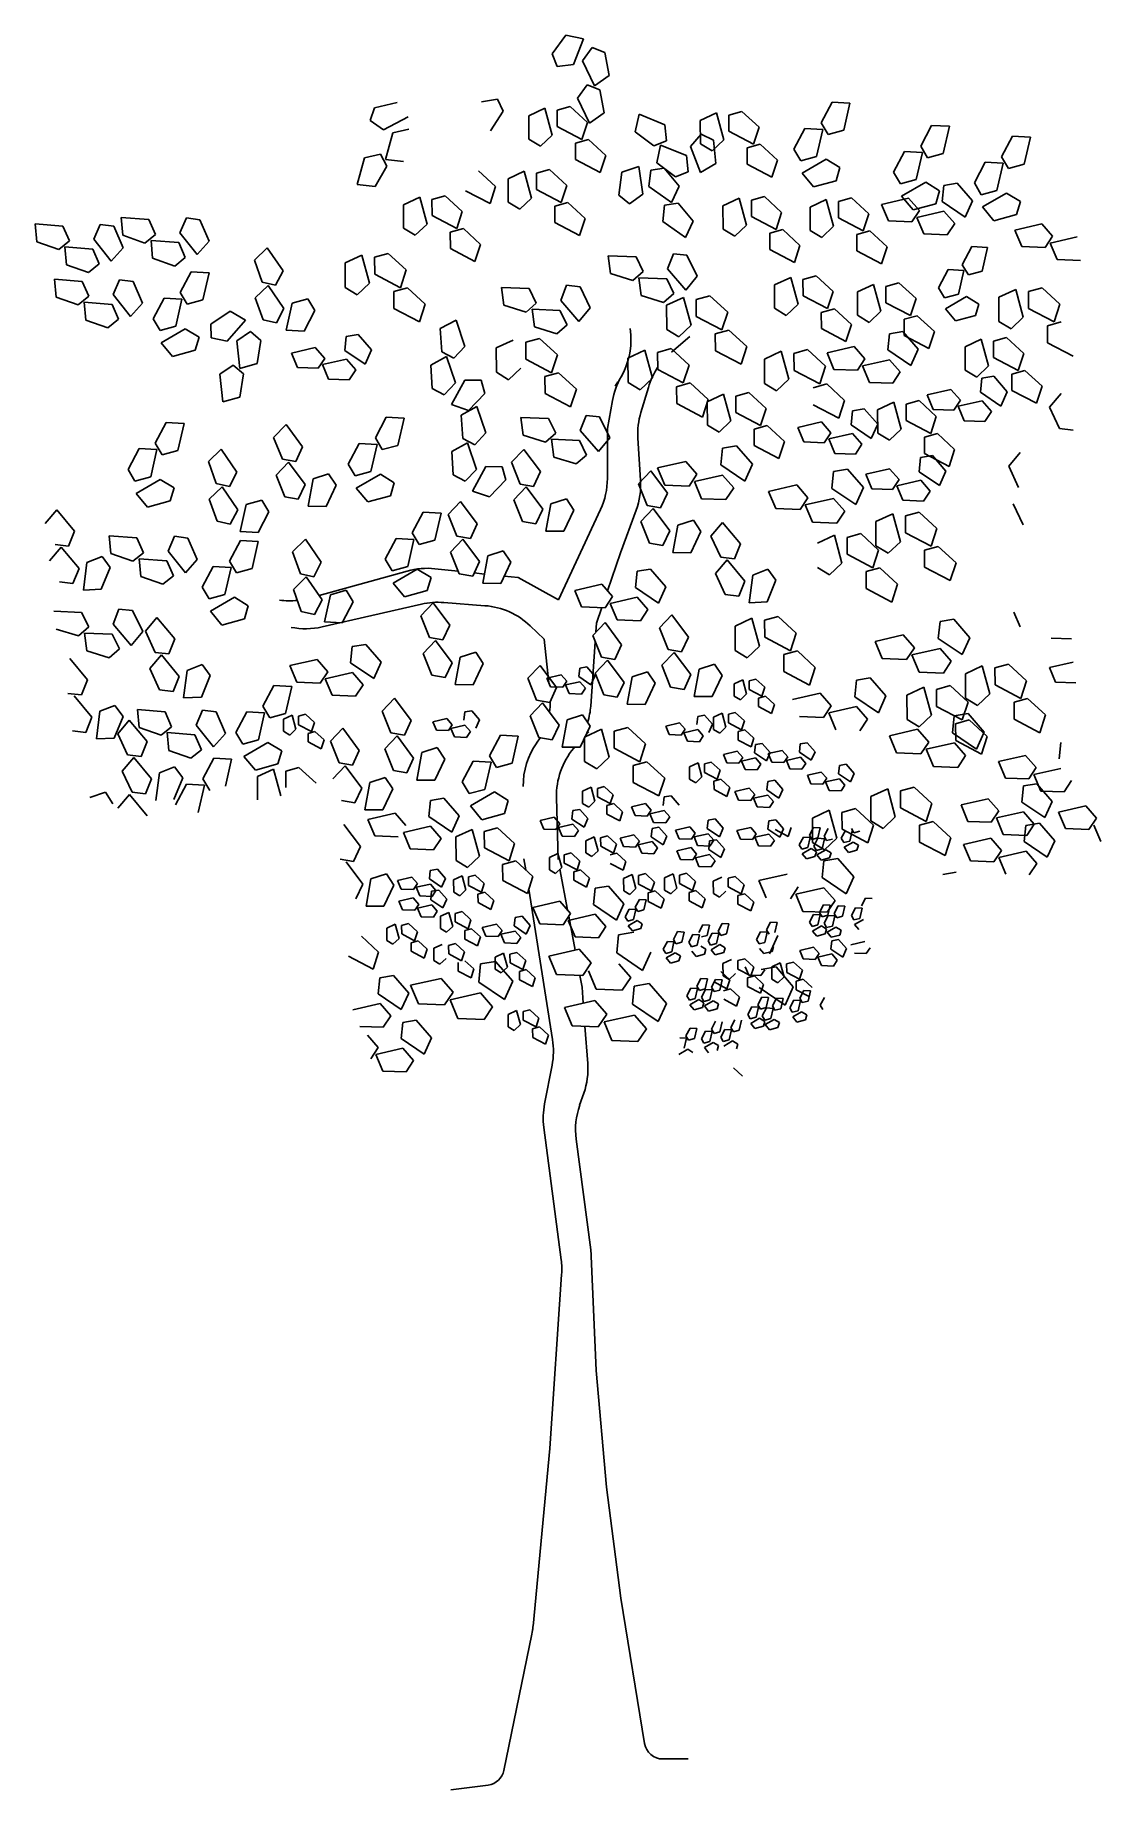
# Model space of a CAD drawing. Header units: millimetres. Extents: x 324.36 to 328.75, y 264.41 to 271.65.
import ezdxf

# ---------------------------------------------------------------- set-up
doc = ezdxf.new("R2010")
doc.units = ezdxf.units.MM
doc.header["$MEASUREMENT"] = 0

msp = doc.modelspace()

# ---------------------------------------------------------------- linework, layer by layer
for p, q in [((326.4926, 271.5692), (326.5497, 271.6469)), ((326.5497, 271.6469), (326.622, 271.6321)), ((326.622, 271.6321), (326.5804, 271.5253)), ((326.6177, 271.5412), (326.6573, 271.5954)), ((326.6573, 271.5954), (326.7096, 271.5754)), ((326.5138, 271.5172), (326.4926, 271.5692)), ((326.5804, 271.5253), (326.5138, 271.5172)), ((326.6674, 271.4379), (326.6177, 271.5412)), ((326.7096, 271.5754), (326.7275, 271.4806)), ((326.5975, 271.3872), (326.637, 271.4414)), ((326.637, 271.4414), (326.6894, 271.4214)), ((326.7275, 271.4806), (326.6674, 271.4379)), ((325.7608, 271.3473), (325.8549, 271.3684)), ((326.2012, 271.3715), (326.2672, 271.3834)), ((326.2672, 271.3834), (326.2913, 271.3328)), ((326.6472, 271.2839), (326.5975, 271.3872)), ((326.6894, 271.4214), (326.7073, 271.3266)), ((327.6013, 271.2849), (327.6463, 271.3702)), ((327.6463, 271.3702), (327.72, 271.3661)), ((327.72, 271.3661), (327.6944, 271.2544)), ((325.7426, 271.2942), (325.7608, 271.3473)), ((325.7981, 271.2565), (325.7426, 271.2942)), ((325.8997, 271.3097), (325.7981, 271.2565)), ((326.2913, 271.3328), (326.2388, 271.2519)), ((326.3964, 271.3143), (326.4634, 271.3455)), ((326.3969, 271.2179), (326.3964, 271.3143)), ((326.4634, 271.3455), (326.4935, 271.2349)), ((326.5135, 271.337), (326.5675, 271.3522)), ((326.514, 271.27), (326.5135, 271.337)), ((326.5675, 271.3522), (326.6383, 271.2867)), ((326.7073, 271.3266), (326.6472, 271.2839)), ((326.8355, 271.2482), (326.8511, 271.3203)), ((326.8511, 271.3203), (326.9574, 271.2775)), ((327.1035, 271.2947), (327.1704, 271.3258)), ((327.104, 271.1982), (327.1035, 271.2947)), ((327.1704, 271.3258), (327.2005, 271.2152)), ((327.2206, 271.3173), (327.2745, 271.3325)), ((327.2211, 271.2503), (327.2206, 271.3173)), ((327.2745, 271.3325), (327.3454, 271.267)), ((325.8062, 271.1335), (325.8367, 271.244)), ((325.8367, 271.244), (325.9021, 271.2588)), ((326.4935, 271.2349), (326.4448, 271.1888)), ((326.6155, 271.2165), (326.514, 271.27)), ((326.6383, 271.2867), (326.6155, 271.2165)), ((326.9126, 271.1903), (326.8355, 271.2482)), ((326.9574, 271.2775), (326.9648, 271.2109)), ((327.0632, 271.1871), (327.1069, 271.238)), ((327.1069, 271.238), (327.1576, 271.2139)), ((327.3225, 271.1968), (327.2211, 271.2503)), ((327.3454, 271.267), (327.3225, 271.1968)), ((327.4895, 271.1771), (327.5345, 271.2624)), ((327.5345, 271.2624), (327.6082, 271.2583)), ((327.6082, 271.2583), (327.5826, 271.1465)), ((327.6298, 271.2367), (327.6013, 271.2849)), ((327.6944, 271.2544), (327.6298, 271.2367)), ((328.0117, 271.1895), (328.0567, 271.2748)), ((328.0567, 271.2748), (328.1304, 271.2708)), ((328.1304, 271.2708), (328.1048, 271.159)), ((328.3447, 271.1451), (328.3898, 271.2303)), ((328.3898, 271.2303), (328.4635, 271.2263)), ((328.4635, 271.2263), (328.4379, 271.1145)), ((325.7203, 271.1412), (325.7857, 271.156)), ((325.7857, 271.156), (325.812, 271.1066)), ((326.4448, 271.1888), (326.3969, 271.2179)), ((326.589, 271.2012), (326.643, 271.2164)), ((326.5895, 271.1342), (326.589, 271.2012)), ((326.643, 271.2164), (326.7138, 271.1509)), ((326.7138, 271.1509), (326.691, 271.0807)), ((326.9648, 271.2109), (326.9126, 271.1903)), ((326.9244, 271.1208), (326.94, 271.193)), ((326.94, 271.193), (327.0464, 271.1502)), ((327.0464, 271.1502), (327.0537, 271.0835)), ((327.1045, 271.0802), (327.0632, 271.1871)), ((327.1519, 271.1691), (327.104, 271.1982)), ((327.2005, 271.2152), (327.1519, 271.1691)), ((327.1576, 271.2139), (327.1679, 271.118)), ((327.2961, 271.1816), (327.35, 271.1967)), ((327.2966, 271.1145), (327.2961, 271.1816)), ((327.35, 271.1967), (327.4209, 271.1313)), ((327.518, 271.1288), (327.4895, 271.1771)), ((327.8999, 271.0817), (327.9449, 271.167)), ((327.9449, 271.167), (328.0186, 271.1629)), ((328.0186, 271.1629), (327.9931, 271.0511)), ((328.0402, 271.1413), (328.0117, 271.1895)), ((328.1048, 271.159), (328.0402, 271.1413)), ((325.6898, 271.0307), (325.7203, 271.1412)), ((325.812, 271.1066), (325.7632, 271.0234)), ((325.8797, 271.1261), (325.8062, 271.1335)), ((326.1888, 271.0877), (326.2596, 271.0222)), ((326.3111, 271.0546), (326.378, 271.0858)), ((326.378, 271.0858), (326.4081, 270.9752)), ((326.4282, 271.0773), (326.4821, 271.0925)), ((326.4287, 271.0103), (326.4282, 271.0773)), ((326.4821, 271.0925), (326.553, 271.027)), ((326.691, 271.0807), (326.5895, 271.1342)), ((326.7681, 270.9865), (326.78, 271.0822)), ((326.78, 271.0822), (326.8504, 271.1046)), ((326.8504, 271.1046), (326.8661, 270.991)), ((326.891, 271.0232), (326.899, 271.0897)), ((326.899, 271.0897), (326.9545, 271.0979)), ((327.0015, 271.0629), (326.9244, 271.1208)), ((326.9545, 271.0979), (327.0164, 271.0239)), ((327.0537, 271.0835), (327.0015, 271.0629)), ((327.1679, 271.118), (327.1045, 271.0802)), ((327.398, 271.0611), (327.2966, 271.1145)), ((327.4209, 271.1313), (327.398, 271.0611)), ((327.5826, 271.1465), (327.518, 271.1288)), ((327.5226, 271.0781), (327.6218, 271.1357)), ((327.57, 271.0215), (327.5226, 271.0781)), ((327.6218, 271.1357), (327.6789, 271.1005)), ((327.6789, 271.1005), (327.663, 271.0467)), ((327.9284, 271.0334), (327.8999, 271.0817)), ((328.2329, 271.0372), (328.278, 271.1225)), ((328.278, 271.1225), (328.3517, 271.1184)), ((328.3517, 271.1184), (328.3261, 271.0066)), ((328.3732, 271.0968), (328.3447, 271.1451)), ((328.4379, 271.1145), (328.3732, 271.0968)), ((325.7632, 271.0234), (325.6898, 271.0307)), ((326.2368, 270.952), (326.1353, 271.0055)), ((326.2596, 271.0222), (326.2368, 270.952)), ((326.3115, 270.9582), (326.3111, 271.0546)), ((326.5301, 270.9568), (326.4287, 271.0103)), ((326.553, 271.027), (326.5301, 270.9568)), ((326.9847, 270.9572), (326.891, 271.0232)), ((327.0164, 271.0239), (326.9847, 270.9572)), ((327.663, 271.0467), (327.57, 271.0215)), ((327.9931, 271.0511), (327.9284, 271.0334)), ((327.933, 270.9828), (328.0322, 271.0403)), ((328.0322, 271.0403), (328.0893, 271.0051)), ((328.0893, 271.0051), (328.0734, 270.9513)), ((328.1004, 270.9608), (328.1073, 271.0275)), ((328.1073, 271.0275), (328.1626, 271.0366)), ((328.1626, 271.0366), (328.2258, 270.9638)), ((328.2614, 270.9889), (328.2329, 271.0372)), ((328.3261, 271.0066), (328.2614, 270.9889)), ((325.8804, 270.9469), (325.9474, 270.9781)), ((325.8809, 270.8505), (325.8804, 270.9469)), ((325.9474, 270.9781), (325.9775, 270.8675)), ((325.9975, 270.9696), (326.0515, 270.9847)), ((325.998, 270.9025), (325.9975, 270.9696)), ((326.0515, 270.9847), (326.1223, 270.9193)), ((326.3594, 270.9291), (326.3115, 270.9582)), ((326.4081, 270.9752), (326.3594, 270.9291)), ((326.5036, 270.9415), (326.5576, 270.9567)), ((326.5041, 270.8745), (326.5036, 270.9415)), ((326.5576, 270.9567), (326.6285, 270.8912)), ((326.8119, 270.9515), (326.7681, 270.9865)), ((326.8661, 270.991), (326.8119, 270.9515)), ((326.9485, 270.8789), (326.9565, 270.9455)), ((326.9565, 270.9455), (327.012, 270.9536)), ((327.012, 270.9536), (327.0739, 270.8796)), ((327.1968, 270.9431), (327.2638, 270.9743)), ((327.1973, 270.8467), (327.1968, 270.9431)), ((327.2638, 270.9743), (327.2939, 270.8637)), ((327.3139, 270.9658), (327.3679, 270.9809)), ((327.3144, 270.8987), (327.3139, 270.9658)), ((327.3679, 270.9809), (327.4387, 270.9155)), ((327.5555, 270.938), (327.6224, 270.9692)), ((327.556, 270.8416), (327.5555, 270.938)), ((327.6224, 270.9692), (327.6526, 270.8586)), ((327.6726, 270.9607), (327.7266, 270.9759)), ((327.6731, 270.8937), (327.6726, 270.9607)), ((327.7266, 270.9759), (327.7974, 270.9104)), ((327.8502, 270.949), (327.962, 270.9746)), ((327.8786, 270.8809), (327.8502, 270.949)), ((327.9804, 270.9261), (327.933, 270.9828)), ((327.962, 270.9746), (328.0061, 270.9241)), ((328.0734, 270.9513), (327.9804, 270.9261)), ((328.1954, 270.8965), (328.1004, 270.9608)), ((328.2258, 270.9638), (328.1954, 270.8965)), ((328.2661, 270.9383), (328.3653, 270.9958)), ((328.3134, 270.8816), (328.2661, 270.9383)), ((328.3653, 270.9958), (328.4223, 270.9606)), ((328.4223, 270.9606), (328.4065, 270.9069)), ((324.3622, 270.8687), (324.4765, 270.8597)), ((324.369, 270.7951), (324.3622, 270.8687)), ((324.4765, 270.8597), (324.5035, 270.7983)), ((324.6045, 270.8051), (324.631, 270.8667)), ((324.631, 270.8667), (324.6865, 270.8589)), ((324.6865, 270.8589), (324.7251, 270.7705)), ((324.7169, 270.8952), (324.8312, 270.8862)), ((324.7236, 270.8217), (324.7169, 270.8952)), ((324.8312, 270.8862), (324.8582, 270.8248)), ((324.9592, 270.8317), (324.9857, 270.8933)), ((324.9857, 270.8933), (325.0412, 270.8855)), ((325.0412, 270.8855), (325.0798, 270.7971)), ((325.9775, 270.8675), (325.9288, 270.8214)), ((326.0995, 270.8491), (325.998, 270.9025)), ((326.1223, 270.9193), (326.0995, 270.8491)), ((326.6056, 270.821), (326.5041, 270.8745)), ((326.6285, 270.8912), (326.6056, 270.821)), ((327.0422, 270.8129), (326.9485, 270.8789)), ((327.0739, 270.8796), (327.0422, 270.8129)), ((327.2939, 270.8637), (327.2452, 270.8175)), ((327.4159, 270.8453), (327.3144, 270.8987)), ((327.4387, 270.9155), (327.4159, 270.8453)), ((327.6526, 270.8586), (327.6039, 270.8125)), ((327.7745, 270.8402), (327.6731, 270.8937)), ((327.7974, 270.9104), (327.7745, 270.8402)), ((327.975, 270.8774), (327.8786, 270.8809)), ((328.0061, 270.9241), (327.975, 270.8774)), ((327.9959, 270.8953), (328.1077, 270.9208)), ((328.0243, 270.8271), (327.9959, 270.8953)), ((328.1077, 270.9208), (328.1518, 270.8703)), ((328.1518, 270.8703), (328.1207, 270.8236)), ((328.4065, 270.9069), (328.3134, 270.8816)), ((328.3996, 270.843), (328.5113, 270.8686)), ((328.5113, 270.8686), (328.5554, 270.8181)), ((324.4599, 270.763), (324.369, 270.7951)), ((324.5035, 270.7983), (324.4599, 270.763)), ((324.676, 270.7154), (324.6045, 270.8051)), ((324.8146, 270.7896), (324.7236, 270.8217)), ((324.8582, 270.8248), (324.8146, 270.7896)), ((324.8466, 270.7268), (324.8399, 270.8004)), ((324.8399, 270.8004), (324.9542, 270.7914)), ((324.9542, 270.7914), (324.9812, 270.73)), ((325.0306, 270.742), (324.9592, 270.8317)), ((325.0798, 270.7971), (325.0306, 270.742)), ((325.9288, 270.8214), (325.8809, 270.8505)), ((326.073, 270.8338), (326.127, 270.849)), ((326.0735, 270.7668), (326.073, 270.8338)), ((326.127, 270.849), (326.1978, 270.7835)), ((327.2452, 270.8175), (327.1973, 270.8467)), ((327.3894, 270.83), (327.4434, 270.8452)), ((327.3899, 270.763), (327.3894, 270.83)), ((327.4434, 270.8452), (327.5142, 270.7797)), ((327.6039, 270.8125), (327.556, 270.8416)), ((327.7481, 270.8249), (327.8021, 270.8401)), ((327.7486, 270.7579), (327.7481, 270.8249)), ((327.8021, 270.8401), (327.8729, 270.7746)), ((328.1207, 270.8236), (328.0243, 270.8271)), ((328.428, 270.7749), (328.3996, 270.843)), ((328.5554, 270.8181), (328.5243, 270.7714)), ((328.5453, 270.7893), (328.6571, 270.8148)), ((328.5737, 270.7211), (328.5453, 270.7893)), ((324.492, 270.7003), (324.4852, 270.7738)), ((324.4852, 270.7738), (324.5996, 270.7648)), ((324.5996, 270.7648), (324.6265, 270.7034)), ((324.7251, 270.7705), (324.676, 270.7154)), ((324.9376, 270.6947), (324.8466, 270.7268)), ((324.9812, 270.73), (324.9376, 270.6947)), ((325.266, 270.7189), (325.3189, 270.7703)), ((325.2981, 270.6279), (325.266, 270.7189)), ((325.3189, 270.7703), (325.3838, 270.6757)), ((325.6395, 270.7075), (325.7091, 270.7399)), ((325.7091, 270.7399), (325.7405, 270.6247)), ((325.7614, 270.731), (325.8176, 270.7468)), ((325.7619, 270.6612), (325.7614, 270.731)), ((325.8176, 270.7468), (325.8913, 270.6787)), ((326.1749, 270.7133), (326.0735, 270.7668)), ((326.1978, 270.7835), (326.1749, 270.7133)), ((326.724, 270.7367), (326.8386, 270.7322)), ((326.7337, 270.6635), (326.724, 270.7367)), ((326.8386, 270.7322), (326.868, 270.6719)), ((326.9687, 270.6828), (326.9927, 270.7453)), ((326.9927, 270.7453), (327.0485, 270.7397)), ((327.0485, 270.7397), (327.0905, 270.6529)), ((327.4913, 270.7095), (327.3899, 270.763)), ((327.5142, 270.7797), (327.4913, 270.7095)), ((327.85, 270.7044), (327.7486, 270.7579)), ((327.8729, 270.7746), (327.85, 270.7044)), ((328.1831, 270.7003), (328.2227, 270.7751)), ((328.2227, 270.7751), (328.2874, 270.7716)), ((328.2874, 270.7716), (328.2649, 270.6734)), ((328.5243, 270.7714), (328.428, 270.7749)), ((328.6701, 270.7176), (328.5737, 270.7211)), ((324.5829, 270.6682), (324.492, 270.7003)), ((324.6265, 270.7034), (324.5829, 270.6682)), ((324.9603, 270.5855), (325.0053, 270.6708)), ((325.0053, 270.6708), (325.0791, 270.6667)), ((325.0791, 270.6667), (325.0535, 270.5549)), ((325.3838, 270.6757), (325.3529, 270.6162)), ((325.64, 270.607), (325.6395, 270.7075)), ((325.8675, 270.6056), (325.7619, 270.6612)), ((325.8913, 270.6787), (325.8675, 270.6056)), ((326.8258, 270.635), (326.7337, 270.6635)), ((326.868, 270.6719), (326.8258, 270.635)), ((326.8603, 270.5736), (326.8507, 270.6468)), ((326.8507, 270.6468), (326.9653, 270.6423)), ((326.9653, 270.6423), (326.9946, 270.582)), ((327.0436, 270.5959), (326.9687, 270.6828)), ((327.0905, 270.6529), (327.0436, 270.5959)), ((327.4092, 270.6169), (327.4761, 270.6481)), ((327.4761, 270.6481), (327.5063, 270.5375)), ((327.5263, 270.6396), (327.5803, 270.6547)), ((327.5803, 270.6547), (327.6511, 270.5893)), ((328.0849, 270.6056), (328.1245, 270.6804)), ((328.1245, 270.6804), (328.1892, 270.6769)), ((328.1892, 270.6769), (328.1668, 270.5787)), ((328.2081, 270.6579), (328.1831, 270.7003)), ((328.2649, 270.6734), (328.2081, 270.6579)), ((324.4418, 270.6405), (324.5562, 270.6315)), ((324.4486, 270.567), (324.4418, 270.6405)), ((324.5831, 270.5701), (324.5395, 270.5349)), ((324.5562, 270.6315), (324.5831, 270.5701)), ((324.6842, 270.577), (324.7106, 270.6386)), ((324.7556, 270.4873), (324.6842, 270.577)), ((324.7106, 270.6386), (324.7662, 270.6308)), ((324.7662, 270.6308), (324.8047, 270.5424)), ((324.9888, 270.5372), (324.9603, 270.5855)), ((325.2695, 270.5636), (325.3224, 270.615)), ((325.3529, 270.6162), (325.2981, 270.6279)), ((325.3224, 270.615), (325.3873, 270.5204)), ((325.6898, 270.5767), (325.64, 270.607)), ((325.7405, 270.6247), (325.6898, 270.5767)), ((325.84, 270.5897), (325.8962, 270.6055)), ((325.8405, 270.5199), (325.84, 270.5897)), ((325.8962, 270.6055), (325.9699, 270.5373)), ((326.2837, 270.6066), (326.3983, 270.6022)), ((326.2933, 270.5334), (326.2837, 270.6066)), ((326.3983, 270.6022), (326.4276, 270.5419)), ((326.5283, 270.5527), (326.5523, 270.6153)), ((326.5523, 270.6153), (326.6081, 270.6097)), ((326.6081, 270.6097), (326.6501, 270.5229)), ((326.9524, 270.545), (326.8603, 270.5736)), ((326.9946, 270.582), (326.9524, 270.545)), ((327.0865, 270.5567), (327.1427, 270.5725)), ((327.1427, 270.5725), (327.2165, 270.5043)), ((327.4097, 270.5205), (327.4092, 270.6169)), ((327.5268, 270.5725), (327.5263, 270.6396)), ((327.6282, 270.5191), (327.5268, 270.5725)), ((327.6511, 270.5893), (327.6282, 270.5191)), ((327.7507, 270.5882), (327.8176, 270.6193)), ((327.7511, 270.4917), (327.7507, 270.5882)), ((327.8176, 270.6193), (327.8477, 270.5087)), ((327.8677, 270.6108), (327.9217, 270.626)), ((327.8682, 270.5438), (327.8677, 270.6108)), ((327.9217, 270.626), (327.9925, 270.5605)), ((328.11, 270.5632), (328.0849, 270.6056)), ((328.1668, 270.5787), (328.11, 270.5632)), ((328.1141, 270.5187), (328.2011, 270.5692)), ((328.2011, 270.5692), (328.2513, 270.5383)), ((328.3335, 270.5663), (328.4032, 270.5987)), ((328.4032, 270.5987), (328.4346, 270.4835)), ((328.4555, 270.5898), (328.5117, 270.6056)), ((328.456, 270.52), (328.4555, 270.5898)), ((328.5117, 270.6056), (328.5854, 270.5375)), ((324.5395, 270.5349), (324.4486, 270.567)), ((324.5716, 270.4721), (324.5649, 270.5457)), ((324.5649, 270.5457), (324.6792, 270.5367)), ((324.6792, 270.5367), (324.7061, 270.4753)), ((324.8047, 270.5424), (324.7556, 270.4873)), ((324.8485, 270.4777), (324.8936, 270.5629)), ((324.8936, 270.5629), (324.9673, 270.5589)), ((324.9673, 270.5589), (324.9417, 270.4471)), ((325.0535, 270.5549), (324.9888, 270.5372)), ((325.0857, 270.4553), (325.1655, 270.5094)), ((325.1655, 270.5094), (325.2287, 270.4711)), ((325.3016, 270.4727), (325.2695, 270.5636)), ((325.3873, 270.5204), (325.3564, 270.4609)), ((325.3969, 270.43), (325.4218, 270.5419)), ((325.4218, 270.5419), (325.4863, 270.56)), ((325.5151, 270.5119), (325.4706, 270.4264)), ((325.4863, 270.56), (325.5151, 270.5119)), ((325.9461, 270.4642), (325.8405, 270.5199)), ((325.9699, 270.5373), (325.9461, 270.4642)), ((326.3855, 270.5049), (326.2933, 270.5334)), ((326.4276, 270.5419), (326.3855, 270.5049)), ((326.42, 270.4435), (326.4103, 270.5167)), ((326.4103, 270.5167), (326.5249, 270.5122)), ((326.5249, 270.5122), (326.5543, 270.4519)), ((326.6032, 270.4659), (326.5283, 270.5527)), ((326.6501, 270.5229), (326.6032, 270.4659)), ((326.9646, 270.5331), (327.0343, 270.5656)), ((326.9651, 270.4327), (326.9646, 270.5331)), ((327.0343, 270.5656), (327.0657, 270.4504)), ((327.087, 270.4869), (327.0865, 270.5567)), ((327.2165, 270.5043), (327.1927, 270.4312)), ((327.4576, 270.4914), (327.4097, 270.5205)), ((327.5063, 270.5375), (327.4576, 270.4914)), ((327.6018, 270.5038), (327.6558, 270.519)), ((327.6023, 270.4368), (327.6018, 270.5038)), ((327.6558, 270.519), (327.7266, 270.4535)), ((327.8477, 270.5087), (327.799, 270.4626)), ((327.9697, 270.4903), (327.8682, 270.5438)), ((327.9925, 270.5605), (327.9697, 270.4903)), ((328.1556, 270.4689), (328.1141, 270.5187)), ((328.2513, 270.5383), (328.2374, 270.4911)), ((328.334, 270.4658), (328.3335, 270.5663)), ((328.5616, 270.4644), (328.456, 270.52)), ((328.5854, 270.5375), (328.5616, 270.4644)), ((324.6625, 270.44), (324.5716, 270.4721)), ((324.7061, 270.4753), (324.6625, 270.44)), ((324.877, 270.4294), (324.8485, 270.4777)), ((324.9417, 270.4471), (324.877, 270.4294)), ((324.8817, 270.3787), (324.9808, 270.4363)), ((324.9808, 270.4363), (325.0379, 270.4011)), ((325.0882, 270.3993), (325.0857, 270.4553)), ((325.2287, 270.4711), (325.1536, 270.3845)), ((325.1941, 270.387), (325.2495, 270.4247)), ((325.2495, 270.4247), (325.2922, 270.3883)), ((325.3564, 270.4609), (325.3016, 270.4727)), ((325.4706, 270.4264), (325.3969, 270.43)), ((326.0317, 270.4371), (326.0967, 270.4721)), ((326.0378, 270.3408), (326.0317, 270.4371)), ((326.0967, 270.4721), (326.1333, 270.3635)), ((326.5121, 270.415), (326.42, 270.4435)), ((326.5543, 270.4519), (326.5121, 270.415)), ((326.8166, 270.4117), (326.8148, 270.4378)), ((327.015, 270.4024), (326.9651, 270.4327)), ((327.0657, 270.4504), (327.015, 270.4024)), ((327.1927, 270.4312), (327.087, 270.4869)), ((327.1651, 270.4153), (327.2213, 270.4311)), ((327.2213, 270.4311), (327.2951, 270.363)), ((327.7037, 270.3833), (327.6023, 270.4368)), ((327.7266, 270.4535), (327.7037, 270.3833)), ((327.799, 270.4626), (327.7511, 270.4917)), ((327.883, 270.4155), (327.9383, 270.4246)), ((327.9383, 270.4246), (328.0015, 270.3518)), ((327.9432, 270.4751), (327.9972, 270.4902)), ((327.9437, 270.408), (327.9432, 270.4751)), ((327.9972, 270.4902), (328.068, 270.4248)), ((328.068, 270.4248), (328.0452, 270.3546)), ((328.2374, 270.4911), (328.1556, 270.4689)), ((328.3839, 270.4355), (328.334, 270.4658)), ((328.4346, 270.4835), (328.3839, 270.4355)), ((328.5341, 270.4485), (328.5903, 270.4643)), ((328.5346, 270.3787), (328.5341, 270.4485)), ((324.929, 270.3221), (324.8817, 270.3787)), ((325.0379, 270.4011), (325.0221, 270.3473)), ((325.1536, 270.3845), (325.0882, 270.3993)), ((325.2062, 270.2729), (325.1941, 270.387)), ((325.2922, 270.3883), (325.2772, 270.293)), ((325.4187, 270.3361), (325.5168, 270.3585)), ((325.5168, 270.3585), (325.5555, 270.3142)), ((325.6384, 270.3464), (325.6444, 270.405)), ((325.6444, 270.405), (325.693, 270.413)), ((325.693, 270.413), (325.7485, 270.349)), ((326.1333, 270.3635), (326.0874, 270.3146)), ((326.2625, 270.3571), (326.3322, 270.3895)), ((326.263, 270.2566), (326.2625, 270.3571)), ((326.3844, 270.3807), (326.4406, 270.3964)), ((326.385, 270.3108), (326.3844, 270.3807)), ((326.4406, 270.3964), (326.5144, 270.3283)), ((326.9273, 270.3387), (326.9835, 270.3545)), ((326.9835, 270.3545), (327.0572, 270.2864)), ((326.9845, 270.3398), (327.0608, 270.4046)), ((327.1656, 270.3455), (327.1651, 270.4153)), ((327.2951, 270.363), (327.2713, 270.2899)), ((327.6259, 270.337), (327.7377, 270.3626)), ((327.7377, 270.3626), (327.7818, 270.3121)), ((327.8761, 270.3488), (327.883, 270.4155)), ((328.0452, 270.3546), (327.9437, 270.408)), ((328.1945, 270.3624), (328.2614, 270.3936)), ((328.195, 270.266), (328.1945, 270.3624)), ((328.2614, 270.3936), (328.2916, 270.283)), ((328.3116, 270.3851), (328.3656, 270.4002)), ((328.3121, 270.318), (328.3116, 270.3851)), ((328.3656, 270.4002), (328.4364, 270.3348)), ((328.6402, 270.323), (328.5346, 270.3787)), ((325.0221, 270.3473), (324.929, 270.3221)), ((325.1234, 270.2487), (325.1788, 270.2864)), ((325.1788, 270.2864), (325.2214, 270.25)), ((325.2772, 270.293), (325.2062, 270.2729)), ((325.4436, 270.2762), (325.4187, 270.3361)), ((325.5555, 270.3142), (325.5282, 270.2732)), ((325.5466, 270.2889), (325.6448, 270.3113)), ((325.5716, 270.229), (325.5466, 270.2889)), ((325.7218, 270.29), (325.6384, 270.3464)), ((325.6448, 270.3113), (325.6835, 270.2669)), ((325.7485, 270.349), (325.7218, 270.29)), ((325.9927, 270.2867), (326.0577, 270.3218)), ((325.9989, 270.1905), (325.9927, 270.2867)), ((326.0874, 270.3146), (326.0378, 270.3408)), ((326.0577, 270.3218), (326.0943, 270.2131)), ((326.4906, 270.2552), (326.385, 270.3108)), ((326.5144, 270.3283), (326.4906, 270.2552)), ((326.8053, 270.3151), (326.875, 270.3476)), ((326.8058, 270.2147), (326.8053, 270.3151)), ((326.875, 270.3476), (326.9064, 270.2324)), ((326.9278, 270.2689), (326.9273, 270.3387)), ((327.0572, 270.2864), (327.0334, 270.2133)), ((327.2713, 270.2899), (327.1656, 270.3455)), ((327.3676, 270.3108), (327.4373, 270.3432)), ((327.3681, 270.2103), (327.3676, 270.3108)), ((327.4373, 270.3432), (327.4687, 270.228)), ((327.4895, 270.3343), (327.5457, 270.3501)), ((327.49, 270.2645), (327.4895, 270.3343)), ((327.5457, 270.3501), (327.6195, 270.282)), ((327.6195, 270.282), (327.5957, 270.2089)), ((327.6543, 270.2689), (327.6259, 270.337)), ((327.7818, 270.3121), (327.7507, 270.2654)), ((327.7717, 270.2833), (327.8834, 270.3088)), ((327.8001, 270.2151), (327.7717, 270.2833)), ((327.9711, 270.2845), (327.8761, 270.3488)), ((327.8834, 270.3088), (327.9275, 270.2583)), ((328.0015, 270.3518), (327.9711, 270.2845)), ((328.2916, 270.283), (328.2429, 270.2369)), ((328.4135, 270.2646), (328.3121, 270.318)), ((328.4364, 270.3348), (328.4135, 270.2646)), ((325.1354, 270.1347), (325.1234, 270.2487)), ((325.2214, 270.25), (325.2065, 270.1547)), ((325.5282, 270.2732), (325.4436, 270.2762)), ((325.6562, 270.226), (325.5716, 270.229)), ((325.6835, 270.2669), (325.6562, 270.226)), ((326.0943, 270.2131), (326.0484, 270.1642)), ((326.0788, 270.1234), (326.1333, 270.2243)), ((326.1333, 270.2243), (326.2004, 270.2241)), ((326.2004, 270.2241), (326.215, 270.17)), ((326.3129, 270.2263), (326.263, 270.2566)), ((326.3636, 270.2743), (326.3129, 270.2263)), ((326.463, 270.2393), (326.5192, 270.2551)), ((326.4636, 270.1695), (326.463, 270.2393)), ((326.5192, 270.2551), (326.593, 270.1869)), ((326.7522, 270.2002), (326.7637, 270.217)), ((326.8557, 270.1844), (326.8058, 270.2147)), ((326.9064, 270.2324), (326.8557, 270.1844)), ((327.0334, 270.2133), (326.9278, 270.2689)), ((327.0059, 270.1974), (327.0621, 270.2132)), ((327.0621, 270.2132), (327.1358, 270.145)), ((327.418, 270.18), (327.3681, 270.2103)), ((327.4687, 270.228), (327.418, 270.18)), ((327.5957, 270.2089), (327.49, 270.2645)), ((327.5681, 270.193), (327.6243, 270.2088)), ((327.6243, 270.2088), (327.6981, 270.1406)), ((327.7507, 270.2654), (327.6543, 270.2689)), ((327.8964, 270.2116), (327.8001, 270.2151)), ((327.9275, 270.2583), (327.8964, 270.2116)), ((328.2429, 270.2369), (328.195, 270.266)), ((328.2581, 270.1742), (328.2642, 270.2328)), ((328.2642, 270.2328), (328.3127, 270.2408)), ((328.3127, 270.2408), (328.3683, 270.1768)), ((328.3871, 270.2493), (328.4411, 270.2645)), ((328.3876, 270.1823), (328.3871, 270.2493)), ((328.4411, 270.2645), (328.5119, 270.199)), ((325.2065, 270.1547), (325.1354, 270.1347)), ((326.0484, 270.1642), (325.9989, 270.1905)), ((326.215, 270.17), (326.1488, 270.0999)), ((326.5692, 270.1138), (326.4636, 270.1695)), ((326.593, 270.1869), (326.5692, 270.1138)), ((326.7214, 270.0254), (326.7416, 270.14)), ((326.8587, 270.0913), (326.8896, 270.1946)), ((327.0064, 270.1276), (327.0059, 270.1974)), ((327.1358, 270.145), (327.112, 270.0719)), ((327.1324, 270.1355), (327.1993, 270.1667)), ((327.1329, 270.0391), (327.1324, 270.1355)), ((327.1993, 270.1667), (327.2294, 270.056)), ((327.2495, 270.1582), (327.3034, 270.1733)), ((327.25, 270.0911), (327.2495, 270.1582)), ((327.3034, 270.1733), (327.3743, 270.1079)), ((327.6981, 270.1406), (327.6743, 270.0675)), ((327.9513, 270.1247), (328.0053, 270.1399)), ((328.0053, 270.1399), (328.0761, 270.0744)), ((328.0384, 270.1639), (328.1365, 270.1863)), ((328.0633, 270.104), (328.0384, 270.1639)), ((328.1365, 270.1863), (328.1753, 270.1419)), ((328.1753, 270.1419), (328.148, 270.1009)), ((328.1664, 270.1166), (328.2645, 270.1391)), ((328.3415, 270.1177), (328.2581, 270.1742)), ((328.2645, 270.1391), (328.3032, 270.0947)), ((328.3683, 270.1768), (328.3415, 270.1177)), ((328.489, 270.1288), (328.3876, 270.1823)), ((328.5119, 270.199), (328.489, 270.1288)), ((328.5431, 270.1124), (328.5909, 270.1687)), ((325.7644, 269.9861), (325.8095, 270.0713)), ((325.8095, 270.0713), (325.8832, 270.0673)), ((325.8832, 270.0673), (325.8576, 269.9555)), ((326.1488, 270.0999), (326.0788, 270.1234)), ((326.1182, 270.0806), (326.1832, 270.1156)), ((326.1243, 269.9843), (326.1182, 270.0806)), ((326.1832, 270.1156), (326.2197, 270.007)), ((326.3638, 270.0704), (326.4784, 270.0659)), ((326.3735, 269.9972), (326.3638, 270.0704)), ((326.4784, 270.0659), (326.5078, 270.0056)), ((326.6085, 270.0165), (326.6325, 270.0791)), ((326.6325, 270.0791), (326.6883, 270.0734)), ((326.6883, 270.0734), (326.7303, 269.9866)), ((327.112, 270.0719), (327.0064, 270.1276)), ((327.3514, 270.0377), (327.25, 270.0911)), ((327.3743, 270.1079), (327.3514, 270.0377)), ((327.6743, 270.0675), (327.5686, 270.1232)), ((327.7246, 270.0398), (327.7307, 270.0984)), ((327.7307, 270.0984), (327.7793, 270.1064)), ((327.7793, 270.1064), (327.8348, 270.0425)), ((327.8342, 270.1021), (327.9011, 270.1332)), ((327.8347, 270.0056), (327.8342, 270.1021)), ((327.9011, 270.1332), (327.9313, 270.0226)), ((327.9518, 270.0577), (327.9513, 270.1247)), ((328.0761, 270.0744), (328.0532, 270.0042)), ((328.148, 270.1009), (328.0633, 270.104)), ((328.1913, 270.0568), (328.1664, 270.1166)), ((328.3032, 270.0947), (328.276, 270.0537)), ((328.5838, 270.025), (328.5431, 270.1124)), ((324.8571, 269.9644), (324.9022, 270.0497)), ((324.9022, 270.0497), (324.9759, 270.0456)), ((324.9759, 270.0456), (324.9503, 269.9339)), ((325.3453, 269.9881), (325.3962, 270.0417)), ((325.3962, 270.0417), (325.4648, 269.9498)), ((326.2197, 270.007), (326.1738, 269.9581)), ((326.4656, 269.9687), (326.3735, 269.9972)), ((326.5078, 270.0056), (326.4656, 269.9687)), ((326.6834, 269.9296), (326.6085, 270.0165)), ((326.7207, 269.8184), (326.7214, 270.0254)), ((327.1808, 270.0099), (327.1329, 270.0391)), ((327.2294, 270.056), (327.1808, 270.0099)), ((327.325, 270.0224), (327.3789, 270.0376)), ((327.3254, 269.9554), (327.325, 270.0224)), ((327.3789, 270.0376), (327.4498, 269.9721)), ((327.5049, 270.0295), (327.6031, 270.052)), ((327.5298, 269.9697), (327.5049, 270.0295)), ((327.6031, 270.052), (327.6418, 270.0076)), ((327.6418, 270.0076), (327.6145, 269.9666)), ((327.6329, 269.9823), (327.731, 270.0047)), ((327.808, 269.9834), (327.7246, 270.0398)), ((327.731, 270.0047), (327.7697, 269.9604)), ((327.8348, 270.0425), (327.808, 269.9834)), ((327.8826, 269.9765), (327.8347, 270.0056)), ((327.9313, 270.0226), (327.8826, 269.9765)), ((328.0532, 270.0042), (327.9518, 270.0577)), ((328.0268, 269.989), (328.0808, 270.0041)), ((328.0808, 270.0041), (328.1516, 269.9387)), ((328.276, 270.0537), (328.1913, 270.0568)), ((328.6395, 270.0185), (328.5838, 270.025)), ((324.7453, 269.8566), (324.7904, 269.9419)), ((324.7904, 269.9419), (324.8641, 269.9378)), ((324.8641, 269.9378), (324.8385, 269.826)), ((324.8856, 269.9162), (324.8571, 269.9644)), ((324.9503, 269.9339), (324.8856, 269.9162)), ((325.0762, 269.8888), (325.1292, 269.9403)), ((325.1292, 269.9403), (325.194, 269.8457)), ((325.3811, 269.8986), (325.3453, 269.9881)), ((325.4648, 269.9498), (325.4363, 269.889)), ((325.6526, 269.8782), (325.6977, 269.9635)), ((325.6977, 269.9635), (325.7714, 269.9594)), ((325.7714, 269.9594), (325.7458, 269.8477)), ((325.7929, 269.9378), (325.7644, 269.9861)), ((325.8576, 269.9555), (325.7929, 269.9378)), ((326.0792, 269.9302), (326.1442, 269.9653)), ((326.0853, 269.834), (326.0792, 269.9302)), ((326.1738, 269.9581), (326.1243, 269.9843)), ((326.1442, 269.9653), (326.1807, 269.8566)), ((326.3249, 269.8856), (326.3758, 269.9391)), ((326.3758, 269.9391), (326.4444, 269.8472)), ((326.5001, 269.9073), (326.4905, 269.9805)), ((326.4905, 269.9805), (326.6051, 269.976)), ((326.6051, 269.976), (326.6344, 269.9157)), ((326.7303, 269.9866), (326.6834, 269.9296)), ((326.8571, 269.8125), (326.8465, 269.985)), ((327.1877, 269.8748), (327.1948, 269.9442)), ((327.1948, 269.9442), (327.2524, 269.9537)), ((327.2524, 269.9537), (327.3182, 269.8779)), ((327.4269, 269.9019), (327.3254, 269.9554)), ((327.4498, 269.9721), (327.4269, 269.9019)), ((327.6145, 269.9666), (327.5298, 269.9697)), ((327.6578, 269.9224), (327.6329, 269.9823)), ((327.7425, 269.9194), (327.6578, 269.9224)), ((327.7697, 269.9604), (327.7425, 269.9194)), ((328.0273, 269.9219), (328.0268, 269.989)), ((328.1287, 269.8685), (328.0273, 269.9219)), ((328.1516, 269.9387), (328.1287, 269.8685)), ((328.3743, 269.8693), (328.4221, 269.9255)), ((324.7738, 269.8083), (324.7453, 269.8566)), ((325.1084, 269.7979), (325.0762, 269.8888)), ((325.194, 269.8457), (325.1632, 269.7861)), ((325.3551, 269.8331), (325.4059, 269.8866)), ((325.4363, 269.889), (325.3811, 269.8986)), ((325.4059, 269.8866), (325.4745, 269.7947)), ((325.6811, 269.8299), (325.6526, 269.8782)), ((325.7458, 269.8477), (325.6811, 269.8299)), ((326.1807, 269.8566), (326.1349, 269.8077)), ((326.1653, 269.767), (326.2198, 269.8678)), ((326.2198, 269.8678), (326.2868, 269.8676)), ((326.2868, 269.8676), (326.3014, 269.8135)), ((326.3607, 269.7961), (326.3249, 269.8856)), ((326.4444, 269.8472), (326.4159, 269.7865)), ((326.5923, 269.8787), (326.5001, 269.9073)), ((326.6344, 269.9157), (326.5923, 269.8787)), ((326.8483, 269.7969), (326.8992, 269.8504)), ((326.8992, 269.8504), (326.9678, 269.7585)), ((326.9271, 269.8625), (327.0435, 269.8891)), ((326.9567, 269.7915), (326.9271, 269.8625)), ((327.0435, 269.8891), (327.0894, 269.8365)), ((327.2865, 269.8078), (327.1877, 269.8748)), ((327.3182, 269.8779), (327.2865, 269.8078)), ((327.645, 269.7781), (327.6522, 269.8475)), ((327.6522, 269.8475), (327.7098, 269.857)), ((327.7098, 269.857), (327.7756, 269.7812)), ((327.7854, 269.8362), (327.8836, 269.8586)), ((327.8836, 269.8586), (327.9223, 269.8142)), ((328.0052, 269.8465), (328.0112, 269.9051)), ((328.0886, 269.7901), (328.0052, 269.8465)), ((328.0112, 269.9051), (328.0598, 269.9131)), ((328.0598, 269.9131), (328.1153, 269.8491)), ((328.1153, 269.8491), (328.0886, 269.7901)), ((328.415, 269.7818), (328.3743, 269.8693)), ((324.8385, 269.826), (324.7738, 269.8083)), ((324.7785, 269.7577), (324.8776, 269.8152)), ((324.8776, 269.8152), (324.9347, 269.78)), ((324.9347, 269.78), (324.9189, 269.7262)), ((325.0797, 269.7335), (325.1327, 269.785)), ((325.1632, 269.7861), (325.1084, 269.7979)), ((325.1327, 269.785), (325.1975, 269.6904)), ((325.3908, 269.7436), (325.3551, 269.8331)), ((325.4745, 269.7947), (325.4461, 269.734)), ((325.4877, 269.7047), (325.5081, 269.8176)), ((325.5081, 269.8176), (325.5719, 269.8382)), ((325.6026, 269.7913), (325.5615, 269.7041)), ((325.5719, 269.8382), (325.6026, 269.7913)), ((325.6858, 269.7793), (325.7849, 269.8368)), ((325.7331, 269.7226), (325.6858, 269.7793)), ((325.7849, 269.8368), (325.842, 269.8016)), ((325.842, 269.8016), (325.8262, 269.7479)), ((326.1349, 269.8077), (326.0853, 269.834)), ((326.3014, 269.8135), (326.2353, 269.7434)), ((326.3347, 269.7306), (326.3855, 269.7841)), ((326.4159, 269.7865), (326.3607, 269.7961)), ((326.3855, 269.7841), (326.4541, 269.6922)), ((326.8841, 269.7073), (326.8483, 269.7969)), ((327.0571, 269.7879), (326.9567, 269.7915)), ((327.0894, 269.8365), (327.0571, 269.7879)), ((327.0789, 269.8065), (327.1953, 269.8331)), ((327.1084, 269.7356), (327.0789, 269.8065)), ((327.1953, 269.8331), (327.2411, 269.7805)), ((327.2411, 269.7805), (327.2088, 269.7319)), ((327.3845, 269.7658), (327.5009, 269.7924)), ((327.5009, 269.7924), (327.5468, 269.7398)), ((327.7439, 269.7111), (327.645, 269.7781)), ((327.7756, 269.7812), (327.7439, 269.7111)), ((327.8104, 269.7763), (327.7854, 269.8362)), ((327.895, 269.7732), (327.8104, 269.7763)), ((327.9223, 269.8142), (327.895, 269.7732)), ((327.9134, 269.7889), (328.0116, 269.8114)), ((327.9384, 269.7291), (327.9134, 269.7889)), ((328.0116, 269.8114), (328.0503, 269.767)), ((324.8258, 269.701), (324.7785, 269.7577)), ((324.9189, 269.7262), (324.8258, 269.701)), ((325.1119, 269.6426), (325.0797, 269.7335)), ((325.2071, 269.5999), (325.232, 269.7118)), ((325.232, 269.7118), (325.2966, 269.7299)), ((325.2966, 269.7299), (325.3254, 269.6818)), ((325.4461, 269.734), (325.3908, 269.7436)), ((325.5615, 269.7041), (325.4877, 269.7047)), ((325.8262, 269.7479), (325.7331, 269.7226)), ((326.0649, 269.6703), (326.1158, 269.7239)), ((326.1158, 269.7239), (326.1843, 269.632)), ((326.2353, 269.7434), (326.1653, 269.767)), ((326.3704, 269.641), (326.3347, 269.7306)), ((326.4673, 269.6022), (326.4877, 269.715)), ((326.4877, 269.715), (326.5515, 269.7357)), ((326.5515, 269.7357), (326.5822, 269.6888)), ((326.9394, 269.6978), (326.8841, 269.7073)), ((326.9678, 269.7585), (326.9394, 269.6978)), ((327.2088, 269.7319), (327.1084, 269.7356)), ((327.4141, 269.6948), (327.3845, 269.7658)), ((327.5468, 269.7398), (327.5144, 269.6912)), ((327.5362, 269.7098), (327.6526, 269.7364)), ((327.5658, 269.6389), (327.5362, 269.7098)), ((327.6526, 269.7364), (327.6985, 269.6838)), ((328.023, 269.726), (327.9384, 269.7291)), ((328.0503, 269.767), (328.023, 269.726)), ((328.4333, 269.6276), (328.3926, 269.715)), ((324.4035, 269.634), (324.4514, 269.6902)), ((324.4514, 269.6902), (324.5249, 269.6023)), ((325.1667, 269.6308), (325.1119, 269.6426)), ((325.1975, 269.6904), (325.1667, 269.6308)), ((325.3254, 269.6818), (325.2809, 269.5963)), ((325.9164, 269.5948), (325.9615, 269.68)), ((325.9615, 269.68), (326.0352, 269.676)), ((326.0352, 269.676), (326.0096, 269.5642)), ((326.1007, 269.5808), (326.0649, 269.6703)), ((326.1843, 269.632), (326.1559, 269.5712)), ((326.4257, 269.6315), (326.3704, 269.641)), ((326.4541, 269.6922), (326.4257, 269.6315)), ((326.5195, 269.3186), (326.6923, 269.6908)), ((326.5822, 269.6888), (326.5411, 269.6015)), ((326.7745, 269.513), (326.8389, 269.6883)), ((326.8581, 269.6419), (326.9089, 269.6954)), ((326.8938, 269.5523), (326.8581, 269.6419)), ((326.9089, 269.6954), (326.9775, 269.6035)), ((327.0111, 269.6263), (327.0749, 269.647)), ((327.0749, 269.647), (327.1056, 269.6001)), ((327.1474, 269.5817), (327.1952, 269.6379)), ((327.1952, 269.6379), (327.2688, 269.5499)), ((327.5144, 269.6912), (327.4141, 269.6948)), ((327.6661, 269.6352), (327.5658, 269.6389)), ((327.6985, 269.6838), (327.6661, 269.6352)), ((327.8269, 269.6411), (327.8966, 269.6736)), ((327.8274, 269.5407), (327.8269, 269.6411)), ((327.8966, 269.6736), (327.928, 269.5584)), ((327.9488, 269.6647), (328.005, 269.6805)), ((327.9493, 269.5949), (327.9488, 269.6647)), ((328.005, 269.6805), (328.0788, 269.6123)), ((324.5249, 269.6023), (324.4999, 269.54)), ((324.6676, 269.5832), (324.7819, 269.5742)), ((324.6743, 269.5097), (324.6676, 269.5832)), ((324.7819, 269.5742), (324.8089, 269.5128)), ((324.9099, 269.5197), (324.9364, 269.5813)), ((324.9364, 269.5813), (324.9919, 269.5735)), ((324.9919, 269.5735), (325.0305, 269.4851)), ((325.1631, 269.4784), (325.2082, 269.5637)), ((325.2809, 269.5963), (325.2071, 269.5999)), ((325.2082, 269.5637), (325.2819, 269.5596)), ((325.2819, 269.5596), (325.2563, 269.4478)), ((325.4234, 269.5168), (325.4763, 269.5682)), ((325.4763, 269.5682), (325.5412, 269.4736)), ((325.8046, 269.4869), (325.8497, 269.5722)), ((325.8497, 269.5722), (325.9234, 269.5681)), ((325.9234, 269.5681), (325.8978, 269.4564)), ((325.9449, 269.5465), (325.9164, 269.5948)), ((326.0096, 269.5642), (325.9449, 269.5465)), ((326.0746, 269.5153), (326.1255, 269.5688)), ((326.1559, 269.5712), (326.1007, 269.5808)), ((326.1255, 269.5688), (326.194, 269.4769)), ((326.5411, 269.6015), (326.4673, 269.6022)), ((326.9775, 269.6035), (326.9491, 269.5428)), ((326.9907, 269.5135), (327.0111, 269.6263)), ((327.1056, 269.6001), (327.0645, 269.5128)), ((327.1881, 269.4942), (327.1474, 269.5817)), ((327.5861, 269.5527), (327.6558, 269.5852)), ((327.6558, 269.5852), (327.6872, 269.47)), ((327.7081, 269.5763), (327.7643, 269.5921)), ((327.7086, 269.5065), (327.7081, 269.5763)), ((327.7643, 269.5921), (327.838, 269.5239)), ((327.928, 269.5584), (327.8773, 269.5104)), ((328.055, 269.5393), (327.9493, 269.5949)), ((328.0788, 269.6123), (328.055, 269.5393)), ((324.4218, 269.4797), (324.4696, 269.536)), ((324.4999, 269.54), (324.4442, 269.5465)), ((324.4696, 269.536), (324.5432, 269.448)), ((324.5755, 269.4726), (324.638, 269.4968)), ((324.638, 269.4968), (324.6713, 269.4517)), ((324.7653, 269.4775), (324.6743, 269.5097)), ((324.8089, 269.5128), (324.7653, 269.4775)), ((324.7974, 269.4148), (324.7906, 269.4883)), ((324.7906, 269.4883), (324.9049, 269.4793)), ((324.9813, 269.43), (324.9099, 269.5197)), ((325.0305, 269.4851), (324.9813, 269.43)), ((325.4555, 269.4258), (325.4234, 269.5168)), ((325.8331, 269.4387), (325.8046, 269.4869)), ((326.1104, 269.4257), (326.0746, 269.5153)), ((326.2072, 269.3869), (326.2276, 269.4997)), ((326.2276, 269.4997), (326.2914, 269.5204)), ((326.2914, 269.5204), (326.3221, 269.4735)), ((326.7214, 269.3564), (326.7745, 269.513)), ((326.9491, 269.5428), (326.8938, 269.5523)), ((327.0645, 269.5128), (326.9907, 269.5135)), ((327.2437, 269.4877), (327.1881, 269.4942)), ((327.2688, 269.5499), (327.2437, 269.4877)), ((327.8142, 269.4508), (327.7086, 269.5065)), ((327.838, 269.5239), (327.8142, 269.4508)), ((327.8773, 269.5104), (327.8274, 269.5407)), ((328.0274, 269.5234), (328.0836, 269.5391)), ((328.0279, 269.4536), (328.0274, 269.5234)), ((328.0836, 269.5391), (328.1574, 269.471)), ((324.5432, 269.448), (324.5181, 269.3858)), ((324.5613, 269.3589), (324.5755, 269.4726)), ((324.6713, 269.4517), (324.6351, 269.3623)), ((324.8883, 269.3827), (324.7974, 269.4148)), ((324.9319, 269.418), (324.8883, 269.3827)), ((324.9049, 269.4793), (324.9319, 269.418)), ((325.0513, 269.3705), (325.0964, 269.4558)), ((325.0964, 269.4558), (325.1701, 269.4518)), ((325.1701, 269.4518), (325.1445, 269.34)), ((325.1916, 269.4301), (325.1631, 269.4784)), ((325.2563, 269.4478), (325.1916, 269.4301)), ((325.4269, 269.3615), (325.4798, 269.4129)), ((325.5103, 269.4141), (325.4555, 269.4258)), ((325.4798, 269.4129), (325.5447, 269.3183)), ((325.5412, 269.4736), (325.5103, 269.4141)), ((325.8961, 269.4374), (325.5322, 269.3365)), ((325.8978, 269.4564), (325.8331, 269.4387)), ((325.8378, 269.388), (325.937, 269.4455)), ((325.937, 269.4455), (325.994, 269.4103)), ((326.106, 269.4366), (326.0101, 269.4468)), ((326.1656, 269.4162), (326.1104, 269.4257)), ((326.194, 269.4769), (326.1656, 269.4162)), ((326.2142, 269.4251), (326.1719, 269.4296)), ((326.3221, 269.4735), (326.2811, 269.3863)), ((326.3533, 269.4103), (326.2953, 269.4165)), ((326.8363, 269.3696), (326.8432, 269.4363)), ((326.8432, 269.4363), (326.8985, 269.4454)), ((326.8985, 269.4454), (326.9617, 269.3726)), ((327.1657, 269.4274), (327.2135, 269.4837)), ((327.2063, 269.34), (327.1657, 269.4274)), ((327.2135, 269.4837), (327.287, 269.3957)), ((327.3052, 269.3065), (327.3193, 269.4203)), ((327.3193, 269.4203), (327.3819, 269.4445)), ((327.3819, 269.4445), (327.4151, 269.3994)), ((327.6365, 269.422), (327.5866, 269.4523)), ((327.6872, 269.47), (327.6365, 269.422)), ((327.7867, 269.435), (327.8429, 269.4507)), ((327.7872, 269.3651), (327.7867, 269.435)), ((327.8429, 269.4507), (327.9166, 269.3826)), ((328.1336, 269.3979), (328.0279, 269.4536)), ((328.1574, 269.471), (328.1336, 269.3979)), ((324.5181, 269.3858), (324.4625, 269.3923)), ((324.6351, 269.3623), (324.5613, 269.3589)), ((325.0799, 269.3223), (325.0513, 269.3705)), ((325.1445, 269.34), (325.0799, 269.3223)), ((325.459, 269.2705), (325.4269, 269.3615)), ((325.5543, 269.2279), (325.5792, 269.3398)), ((325.5792, 269.3398), (325.6437, 269.3579)), ((325.6437, 269.3579), (325.6725, 269.3098)), ((325.8851, 269.3313), (325.8378, 269.388)), ((325.9782, 269.3566), (325.8851, 269.3313)), ((325.994, 269.4103), (325.9782, 269.3566)), ((326.2811, 269.3863), (326.2072, 269.3869)), ((326.5195, 269.3186), (326.3533, 269.4103)), ((326.5861, 269.3578), (326.6979, 269.3834)), ((326.6145, 269.2897), (326.5861, 269.3578)), ((326.6979, 269.3834), (326.7419, 269.3329)), ((326.9313, 269.3053), (326.8363, 269.3696)), ((326.9617, 269.3726), (326.9313, 269.3053)), ((327.262, 269.3335), (327.2063, 269.34)), ((327.287, 269.3957), (327.262, 269.3335)), ((327.4151, 269.3994), (327.3789, 269.31)), ((327.8928, 269.3095), (327.7872, 269.3651)), ((327.9166, 269.3826), (327.8928, 269.3095)), ((324.4391, 269.2716), (324.5536, 269.2671)), ((324.5536, 269.2671), (324.583, 269.2069)), ((324.6837, 269.2177), (324.7077, 269.2803)), ((324.7077, 269.2803), (324.7635, 269.2747)), ((324.7635, 269.2747), (324.8055, 269.1879)), ((325.0845, 269.2716), (325.1837, 269.3292)), ((325.1318, 269.2149), (325.0845, 269.2716)), ((325.1837, 269.3292), (325.2407, 269.294)), ((325.2407, 269.294), (325.2249, 269.2402)), ((325.5139, 269.2588), (325.459, 269.2705)), ((325.5447, 269.3183), (325.5139, 269.2588)), ((325.9547, 269.3009), (325.545, 269.2071)), ((325.6725, 269.3098), (325.628, 269.2242)), ((325.9516, 269.2526), (326.0024, 269.3061)), ((326.0024, 269.3061), (326.071, 269.2142)), ((326.2158, 269.2946), (326.0465, 269.3077)), ((326.7109, 269.2862), (326.6145, 269.2897)), ((326.6761, 269.2227), (326.6978, 269.2867)), ((326.7419, 269.3329), (326.7109, 269.2862)), ((326.7318, 269.3041), (326.8436, 269.3296)), ((326.7602, 269.2359), (326.7318, 269.3041)), ((326.8436, 269.3296), (326.8877, 269.2791)), ((326.8877, 269.2791), (326.8566, 269.2324)), ((327.3789, 269.31), (327.3052, 269.3065)), ((328.4209, 269.208), (328.3959, 269.2678)), ((324.5408, 269.1699), (324.4487, 269.1984)), ((324.583, 269.2069), (324.5408, 269.1699)), ((324.7586, 269.1309), (324.6837, 269.2177)), ((324.8165, 269.1893), (324.8643, 269.2456)), ((324.8643, 269.2456), (324.9378, 269.1576)), ((325.2249, 269.2402), (325.1318, 269.2149)), ((325.628, 269.2242), (325.5543, 269.2279)), ((325.9873, 269.163), (325.9516, 269.2526)), ((326.071, 269.2142), (326.0426, 269.1535)), ((326.4601, 269.1566), (326.403, 269.2111)), ((326.6599, 269.1718), (326.7108, 269.2253)), ((326.6761, 269.2227), (326.6735, 269.1861)), ((326.7108, 269.2253), (326.7793, 269.1334)), ((326.8566, 269.2324), (326.7602, 269.2359)), ((326.9356, 269.2037), (326.9865, 269.2573)), ((326.9714, 269.1142), (326.9356, 269.2037)), ((326.9865, 269.2573), (327.055, 269.1653)), ((327.2465, 269.2106), (327.3162, 269.243)), ((327.247, 269.1101), (327.2465, 269.2106)), ((327.3162, 269.243), (327.3476, 269.1278)), ((327.3685, 269.2342), (327.4247, 269.2499)), ((327.369, 269.1643), (327.3685, 269.2342)), ((327.4247, 269.2499), (327.4984, 269.1818)), ((328.0841, 269.1596), (328.0913, 269.229)), ((328.0913, 269.229), (328.1489, 269.2385)), ((328.1489, 269.2385), (328.2147, 269.1627)), ((324.5753, 269.1085), (324.5657, 269.1817)), ((324.5657, 269.1817), (324.6803, 269.1772)), ((324.6803, 269.1772), (324.7096, 269.1169)), ((324.8055, 269.1879), (324.7586, 269.1309)), ((324.8571, 269.1019), (324.8165, 269.1893)), ((324.9378, 269.1576), (324.9128, 269.0954)), ((325.6624, 269.0591), (325.6693, 269.1258)), ((325.6693, 269.1258), (325.7246, 269.135)), ((325.7246, 269.135), (325.7878, 269.0621)), ((325.9613, 269.0976), (326.0121, 269.1511)), ((326.0426, 269.1535), (325.9873, 269.163)), ((326.0121, 269.1511), (326.0807, 269.0592)), ((326.4601, 269.1566), (326.4794, 268.9768)), ((326.6706, 269.1451), (326.6519, 268.8809)), ((326.6957, 269.0822), (326.6599, 269.1718)), ((326.7793, 269.1334), (326.7509, 269.0727)), ((327.055, 269.1653), (327.0266, 269.1046)), ((327.3476, 269.1278), (327.2969, 269.0798)), ((327.4746, 269.1087), (327.369, 269.1643)), ((327.4984, 269.1818), (327.4746, 269.1087)), ((327.8236, 269.1473), (327.94, 269.1739)), ((327.8532, 269.0764), (327.8236, 269.1473)), ((327.94, 269.1739), (327.9859, 269.1213)), ((328.183, 269.0927), (328.0841, 269.1596)), ((328.2147, 269.1627), (328.183, 269.0927)), ((328.6335, 269.1577), (328.5488, 269.1608)), ((324.5047, 269.0769), (324.5782, 268.9889)), ((324.6675, 269.08), (324.5753, 269.1085)), ((324.7096, 269.1169), (324.6675, 269.08)), ((324.8347, 269.0351), (324.8825, 269.0913)), ((324.9128, 269.0954), (324.8571, 269.1019)), ((324.8825, 269.0913), (324.9561, 269.0033)), ((324.9884, 269.028), (325.0509, 269.0521)), ((325.0509, 269.0521), (325.0842, 269.007)), ((325.4122, 269.0474), (325.524, 269.0729)), ((325.524, 269.0729), (325.5681, 269.0224)), ((325.7574, 268.9949), (325.6624, 269.0591)), ((325.7878, 269.0621), (325.7574, 268.9949)), ((325.9971, 269.008), (325.9613, 269.0976)), ((326.0807, 269.0592), (326.0523, 268.9985)), ((326.0939, 268.9692), (326.1143, 269.082)), ((326.1143, 269.082), (326.1781, 269.1027)), ((326.2088, 269.0558), (326.1677, 268.9685)), ((326.1781, 269.1027), (326.2088, 269.0558)), ((326.6696, 269.0168), (326.7205, 269.0703)), ((326.7509, 269.0727), (326.6957, 269.0822)), ((326.7205, 269.0703), (326.7891, 268.9784)), ((326.9453, 269.0487), (326.9962, 269.1022)), ((327.0266, 269.1046), (326.9714, 269.1142)), ((326.9962, 269.1022), (327.0647, 269.0103)), ((327.0984, 269.0331), (327.1621, 269.0538)), ((327.1621, 269.0538), (327.1929, 269.0069)), ((327.2969, 269.0798), (327.247, 269.1101)), ((327.4471, 269.0928), (327.5033, 269.1086)), ((327.4476, 269.023), (327.4471, 269.0928)), ((327.5033, 269.1086), (327.577, 269.0404)), ((327.9535, 269.0727), (327.8532, 269.0764)), ((327.9859, 269.1213), (327.9535, 269.0727)), ((327.9753, 269.0913), (328.0917, 269.118)), ((328.0049, 269.0204), (327.9753, 269.0913)), ((328.0917, 269.118), (328.1376, 269.0653)), ((328.1376, 269.0653), (328.1053, 269.0168)), ((328.3176, 269.0378), (328.3738, 269.0536)), ((328.3738, 269.0536), (328.4476, 268.9854)), ((328.5418, 269.0395), (328.6399, 269.0619)), ((324.5782, 268.9889), (324.5532, 268.9267)), ((324.8754, 268.9476), (324.8347, 269.0351)), ((324.9561, 269.0033), (324.9311, 268.9411)), ((324.9742, 268.9142), (324.9884, 269.028)), ((325.0842, 269.007), (325.048, 268.9176)), ((325.4406, 268.9792), (325.4122, 269.0474)), ((325.537, 268.9757), (325.4406, 268.9792)), ((325.5681, 269.0224), (325.537, 268.9757)), ((325.5579, 268.9936), (325.6697, 269.0192)), ((325.5864, 268.9255), (325.5579, 268.9936)), ((325.6697, 269.0192), (325.7138, 268.9686)), ((326.0523, 268.9985), (325.9971, 269.008)), ((326.3921, 268.9951), (326.4429, 269.0486)), ((326.4279, 268.9055), (326.3921, 268.9951)), ((326.4429, 269.0486), (326.5115, 268.9567)), ((326.4714, 268.996), (326.5301, 269.0094)), ((326.4863, 268.9602), (326.4714, 268.996)), ((326.5301, 269.0094), (326.5532, 268.9829)), ((326.5532, 268.9829), (326.5369, 268.9584)), ((326.5479, 268.9677), (326.6066, 268.9812)), ((326.6028, 269.0021), (326.6064, 269.0371)), ((326.6526, 268.9684), (326.6028, 269.0021)), ((326.6064, 269.0371), (326.6354, 269.0419)), ((326.6066, 268.9812), (326.6297, 268.9546)), ((326.6354, 269.0419), (326.6686, 269.0037)), ((326.6686, 269.0037), (326.6526, 268.9684)), ((326.7054, 268.9272), (326.6696, 269.0168)), ((326.7891, 268.9784), (326.7606, 268.9177)), ((326.8023, 268.8884), (326.8227, 269.0012)), ((326.8227, 269.0012), (326.8865, 269.0219)), ((326.8865, 269.0219), (326.9172, 268.975)), ((326.9811, 268.9591), (326.9453, 269.0487)), ((327.0647, 269.0103), (327.0363, 268.9496)), ((327.078, 268.9203), (327.0984, 269.0331)), ((327.1929, 269.0069), (327.1518, 268.9196)), ((327.2434, 268.9724), (327.2782, 268.9886)), ((327.2782, 268.9886), (327.2939, 268.931)), ((327.3044, 268.9841), (327.3325, 268.992)), ((327.3046, 268.9492), (327.3044, 268.9841)), ((327.3325, 268.992), (327.3693, 268.958)), ((327.5532, 268.9673), (327.4476, 269.023)), ((327.577, 269.0404), (327.5532, 268.9673)), ((327.7398, 268.9194), (327.7468, 268.9879)), ((327.7468, 268.9879), (327.8035, 268.9972)), ((327.8035, 268.9972), (327.8684, 268.9225)), ((328.1053, 269.0168), (328.0049, 269.0204)), ((328.1957, 269.0142), (328.2654, 269.0467)), ((328.1962, 268.9138), (328.1957, 269.0142)), ((328.2654, 269.0467), (328.2968, 268.9315)), ((328.3182, 268.968), (328.3176, 269.0378)), ((328.4476, 268.9854), (328.4238, 268.9123)), ((328.5667, 268.9796), (328.5418, 269.0395)), ((328.6514, 268.9766), (328.5667, 268.9796)), ((324.5532, 268.9267), (324.4975, 268.9332)), ((324.5229, 268.9226), (324.5965, 268.8346)), ((324.9311, 268.9411), (324.8754, 268.9476)), ((325.048, 268.9176), (324.9742, 268.9142)), ((325.3012, 268.8801), (325.3462, 268.9654)), ((325.3462, 268.9654), (325.4199, 268.9613)), ((325.4199, 268.9613), (325.3943, 268.8496)), ((325.6827, 268.922), (325.5864, 268.9255)), ((325.7138, 268.9686), (325.6827, 268.922)), ((325.7931, 268.8594), (325.8439, 268.9129)), ((325.8439, 268.9129), (325.9125, 268.821)), ((326.1677, 268.9685), (326.0939, 268.9692)), ((326.4831, 268.896), (326.4279, 268.9055)), ((326.5115, 268.9567), (326.4831, 268.896)), ((326.5369, 268.9584), (326.4863, 268.9602)), ((326.5628, 268.932), (326.5479, 268.9677)), ((326.6134, 268.9301), (326.5628, 268.932)), ((326.6297, 268.9546), (326.6134, 268.9301)), ((326.7606, 268.9177), (326.7054, 268.9272)), ((326.9172, 268.975), (326.8761, 268.8877)), ((327.0363, 268.9496), (326.9811, 268.9591)), ((327.1518, 268.9196), (327.078, 268.9203)), ((327.2436, 268.9221), (327.2434, 268.9724)), ((327.2686, 268.907), (327.2436, 268.9221)), ((327.2939, 268.931), (327.2686, 268.907)), ((327.3574, 268.9214), (327.3046, 268.9492)), ((327.3437, 268.9135), (327.3718, 268.9214)), ((327.3439, 268.8786), (327.3437, 268.9135)), ((327.3693, 268.958), (327.3574, 268.9214)), ((327.3718, 268.9214), (327.4086, 268.8873)), ((327.4831, 268.9074), (327.5978, 268.9336)), ((327.5978, 268.9336), (327.643, 268.8818)), ((327.8372, 268.8535), (327.7398, 268.9194)), ((327.8684, 268.9225), (327.8372, 268.8535)), ((327.9549, 268.9258), (328.0246, 268.9583)), ((327.9554, 268.8254), (327.9549, 268.9258)), ((328.0246, 268.9583), (328.056, 268.8431)), ((328.0769, 268.9494), (328.1331, 268.9652)), ((328.0774, 268.8796), (328.0769, 268.9494)), ((328.1331, 268.9652), (328.2068, 268.897)), ((328.2461, 268.8835), (328.1962, 268.9138)), ((328.2968, 268.9315), (328.2461, 268.8835)), ((328.4238, 268.9123), (328.3182, 268.968)), ((328.3962, 268.8965), (328.4524, 268.9122)), ((328.4524, 268.9122), (328.5262, 268.8441)), ((324.5965, 268.8346), (324.5714, 268.7724)), ((324.6146, 268.7455), (324.6288, 268.8593)), ((324.6288, 268.8593), (324.6913, 268.8834)), ((324.7246, 268.8383), (324.6884, 268.7489)), ((324.6913, 268.8834), (324.7246, 268.8383)), ((324.7836, 268.8661), (324.8979, 268.8571)), ((324.7904, 268.7926), (324.7836, 268.8661)), ((324.8979, 268.8571), (324.9249, 268.7957)), ((325.0259, 268.8026), (325.0524, 268.8642)), ((325.0524, 268.8642), (325.1079, 268.8564)), ((325.1079, 268.8564), (325.1465, 268.768)), ((325.1894, 268.7723), (325.2344, 268.8576)), ((325.2344, 268.8576), (325.3081, 268.8535)), ((325.3081, 268.8535), (325.2825, 268.7417)), ((325.3297, 268.8319), (325.3012, 268.8801)), ((325.3943, 268.8496), (325.3297, 268.8319)), ((325.3862, 268.8273), (325.4213, 268.8437)), ((325.4213, 268.8437), (325.4371, 268.7856)), ((325.4476, 268.8392), (325.476, 268.8471)), ((325.4479, 268.804), (325.4476, 268.8392)), ((325.476, 268.8471), (325.5132, 268.8128)), ((325.8288, 268.7698), (325.7931, 268.8594)), ((326.1295, 268.8221), (326.133, 268.8563)), ((326.133, 268.8563), (326.1614, 268.861)), ((326.1614, 268.861), (326.1938, 268.8237)), ((326.4018, 268.8401), (326.4527, 268.8936)), ((326.4376, 268.7505), (326.4018, 268.8401)), ((326.4527, 268.8936), (326.5212, 268.8017)), ((326.5548, 268.8245), (326.6186, 268.8452)), ((326.6186, 268.8452), (326.6493, 268.7983)), ((326.8761, 268.8877), (326.8023, 268.8884)), ((327.0893, 268.8042), (327.0928, 268.8384)), ((327.0928, 268.8384), (327.1212, 268.8431)), ((327.1212, 268.8431), (327.1536, 268.8058)), ((327.158, 268.8348), (327.1931, 268.8511)), ((327.1583, 268.7842), (327.158, 268.8348)), ((327.1931, 268.8511), (327.209, 268.7931)), ((327.2195, 268.8467), (327.2478, 268.8546)), ((327.2197, 268.8115), (327.2195, 268.8467)), ((327.2478, 268.8546), (327.285, 268.8203)), ((327.3967, 268.8507), (327.3439, 268.8786)), ((327.4086, 268.8873), (327.3967, 268.8507)), ((327.6111, 268.8339), (327.5122, 268.8375)), ((327.643, 268.8818), (327.6111, 268.8339)), ((327.6326, 268.8522), (327.7472, 268.8784)), ((327.6617, 268.7823), (327.6326, 268.8522)), ((327.7472, 268.8784), (327.7924, 268.8266)), ((328.056, 268.8431), (328.0053, 268.7951)), ((328.183, 268.8239), (328.0774, 268.8796)), ((328.1431, 268.7706), (328.1502, 268.84)), ((328.1502, 268.84), (328.2078, 268.8496)), ((328.2068, 268.897), (328.183, 268.8239)), ((328.2078, 268.8496), (328.2737, 268.7737)), ((328.3968, 268.8266), (328.3962, 268.8965)), ((328.5262, 268.8441), (328.5024, 268.771)), ((324.5714, 268.7724), (324.5158, 268.7789)), ((324.7027, 268.7668), (324.7505, 268.8231)), ((324.7433, 268.6794), (324.7027, 268.7668)), ((324.7505, 268.8231), (324.824, 268.7351)), ((324.8813, 268.7604), (324.7904, 268.7926)), ((324.9249, 268.7957), (324.8813, 268.7604)), ((324.9134, 268.6977), (324.9066, 268.7712)), ((324.9066, 268.7712), (325.0209, 268.7622)), ((325.0209, 268.7622), (325.0479, 268.7008)), ((325.0973, 268.7129), (325.0259, 268.8026)), ((325.1465, 268.768), (325.0973, 268.7129)), ((325.2179, 268.724), (325.1894, 268.7723)), ((325.3864, 268.7767), (325.3862, 268.8273)), ((325.4116, 268.7614), (325.3864, 268.7767)), ((325.4371, 268.7856), (325.4116, 268.7614)), ((325.5011, 268.7759), (325.4479, 268.804)), ((325.4873, 268.7679), (325.5156, 268.7759)), ((325.4875, 268.7327), (325.4873, 268.7679)), ((325.5132, 268.8128), (325.5011, 268.7759)), ((325.5156, 268.7759), (325.5528, 268.7415)), ((325.5789, 268.7364), (325.6297, 268.7899)), ((325.6297, 268.7899), (325.6983, 268.698)), ((325.8841, 268.7602), (325.8288, 268.7698)), ((325.9125, 268.821), (325.8841, 268.7602)), ((326.0012, 268.8161), (326.0585, 268.8292)), ((326.0157, 268.7811), (326.0012, 268.8161)), ((326.0652, 268.7794), (326.0157, 268.7811)), ((326.0585, 268.8292), (326.0811, 268.8033)), ((326.0811, 268.8033), (326.0652, 268.7794)), ((326.0759, 268.7885), (326.1332, 268.8016)), ((326.0905, 268.7536), (326.0759, 268.7885)), ((326.1332, 268.8016), (326.1558, 268.7757)), ((326.1558, 268.7757), (326.1399, 268.7518)), ((326.1938, 268.8237), (326.1782, 268.7892)), ((326.2344, 268.6758), (326.2795, 268.761)), ((326.2795, 268.761), (326.3532, 268.757)), ((326.5212, 268.8017), (326.4928, 268.741)), ((326.5344, 268.7117), (326.5548, 268.8245)), ((326.6493, 268.7983), (326.6083, 268.711)), ((326.6262, 268.7532), (326.6959, 268.7857)), ((326.6443, 268.7739), (326.6315, 268.7604)), ((326.6959, 268.7857), (326.7273, 268.6705)), ((326.7481, 268.7768), (326.8043, 268.7926)), ((326.7486, 268.707), (326.7481, 268.7768)), ((326.8043, 268.7926), (326.8781, 268.7244)), ((326.961, 268.7982), (327.0183, 268.8113)), ((326.9755, 268.7632), (326.961, 268.7982)), ((327.0249, 268.7614), (326.9755, 268.7632)), ((327.0183, 268.8113), (327.0409, 268.7854)), ((327.0409, 268.7854), (327.0249, 268.7614)), ((327.0357, 268.7706), (327.093, 268.7837)), ((327.0503, 268.7357), (327.0357, 268.7706)), ((327.093, 268.7837), (327.1156, 268.7578)), ((327.1536, 268.8058), (327.138, 268.7713)), ((327.1834, 268.7689), (327.1583, 268.7842)), ((327.209, 268.7931), (327.1834, 268.7689)), ((327.273, 268.7834), (327.2197, 268.8115)), ((327.2591, 268.7754), (327.2874, 268.7834)), ((327.2594, 268.7402), (327.2591, 268.7754)), ((327.285, 268.8203), (327.273, 268.7834)), ((327.2874, 268.7834), (327.3246, 268.749)), ((327.7924, 268.8266), (327.7606, 268.7787)), ((327.8826, 268.7583), (327.9989, 268.785)), ((328.0053, 268.7951), (327.9554, 268.8254)), ((327.9989, 268.785), (328.0448, 268.7323)), ((328.242, 268.7037), (328.1431, 268.7706)), ((328.1555, 268.8081), (328.2117, 268.8238)), ((328.156, 268.7382), (328.1555, 268.8081)), ((328.2117, 268.8238), (328.2854, 268.7557)), ((328.2737, 268.7737), (328.242, 268.7037)), ((328.5024, 268.771), (328.3968, 268.8266)), ((324.6884, 268.7489), (324.6146, 268.7455)), ((324.824, 268.7351), (324.799, 268.6729)), ((325.0043, 268.6656), (324.9134, 268.6977)), ((325.0479, 268.7008), (325.0043, 268.6656)), ((325.2825, 268.7417), (325.2179, 268.724)), ((325.2225, 268.6733), (325.3217, 268.7309)), ((325.3217, 268.7309), (325.3788, 268.6957)), ((325.3788, 268.6957), (325.3629, 268.6419)), ((325.5408, 268.7047), (325.4875, 268.7327)), ((325.5528, 268.7415), (325.5408, 268.7047)), ((325.6146, 268.6468), (325.5789, 268.7364)), ((325.6983, 268.698), (325.6699, 268.6372)), ((325.8028, 268.7043), (325.8536, 268.7578)), ((325.8386, 268.6148), (325.8028, 268.7043)), ((325.8536, 268.7578), (325.9222, 268.6659)), ((325.9354, 268.5759), (325.9558, 268.6888)), ((325.9558, 268.6888), (326.0196, 268.7094)), ((326.0196, 268.7094), (326.0503, 268.6625)), ((326.1399, 268.7518), (326.0905, 268.7536)), ((326.3532, 268.757), (326.3276, 268.6452)), ((326.444, 268.7494), (326.4288, 268.7276)), ((326.4928, 268.741), (326.4376, 268.7505)), ((326.6083, 268.711), (326.5344, 268.7117)), ((326.6267, 268.6528), (326.6262, 268.7532)), ((326.8542, 268.6513), (326.7486, 268.707)), ((326.8781, 268.7244), (326.8542, 268.6513)), ((327.0997, 268.7339), (327.0503, 268.7357)), ((327.1156, 268.7578), (327.0997, 268.7339)), ((327.1986, 268.6817), (327.2559, 268.6948)), ((327.2559, 268.6948), (327.2785, 268.6689)), ((327.3126, 268.7122), (327.2594, 268.7402)), ((327.3246, 268.749), (327.3126, 268.7122)), ((327.3269, 268.6878), (327.3305, 268.722)), ((327.3305, 268.722), (327.3588, 268.7267)), ((327.3588, 268.7267), (327.3912, 268.6893)), ((327.3912, 268.6893), (327.3756, 268.6548)), ((327.3837, 268.6845), (327.441, 268.6977)), ((327.441, 268.6977), (327.4636, 268.6717)), ((327.512, 268.6906), (327.5155, 268.7248)), ((327.5607, 268.6576), (327.512, 268.6906)), ((327.5155, 268.7248), (327.5439, 268.7295)), ((327.5439, 268.7295), (327.5763, 268.6921)), ((327.5763, 268.6921), (327.5607, 268.6576)), ((327.9121, 268.6874), (327.8826, 268.7583)), ((328.0448, 268.7323), (328.0125, 268.6838)), ((328.0343, 268.7024), (328.1507, 268.729)), ((328.0639, 268.6314), (328.0343, 268.7024)), ((328.1507, 268.729), (328.1966, 268.6764)), ((328.2616, 268.6826), (328.156, 268.7382)), ((328.2854, 268.7557), (328.2616, 268.6826)), ((328.5824, 268.6638), (328.5893, 268.7305)), ((324.7209, 268.6126), (324.7687, 268.6688)), ((324.799, 268.6729), (324.7433, 268.6794)), ((324.7687, 268.6688), (324.8423, 268.5809)), ((324.8746, 268.6055), (324.9371, 268.6297)), ((324.9371, 268.6297), (324.9704, 268.5845)), ((325.0531, 268.5807), (325.0982, 268.666)), ((325.0982, 268.666), (325.1719, 268.6619)), ((325.1719, 268.6619), (325.1463, 268.5502)), ((325.2699, 268.6167), (325.2225, 268.6733)), ((325.3629, 268.6419), (325.2699, 268.6167)), ((325.2781, 268.59), (325.345, 268.6211)), ((325.345, 268.6211), (325.3751, 268.5105)), ((325.3952, 268.6126), (325.4491, 268.6278)), ((325.4491, 268.6278), (325.52, 268.5623)), ((325.5886, 268.5813), (325.6394, 268.6349)), ((325.6699, 268.6372), (325.6146, 268.6468)), ((325.6394, 268.6349), (325.708, 268.5429)), ((325.9222, 268.6659), (325.8938, 268.6052)), ((326.0503, 268.6625), (326.0092, 268.5753)), ((326.1226, 268.5679), (326.1677, 268.6532)), ((326.1677, 268.6532), (326.2414, 268.6491)), ((326.2414, 268.6491), (326.2158, 268.5374)), ((326.2629, 268.6275), (326.2344, 268.6758)), ((326.3276, 268.6452), (326.2629, 268.6275)), ((326.6766, 268.6225), (326.6267, 268.6528)), ((326.7273, 268.6705), (326.6766, 268.6225)), ((326.8267, 268.6354), (326.8829, 268.6512)), ((326.8272, 268.5656), (326.8267, 268.6354)), ((326.8829, 268.6512), (326.9567, 268.5831)), ((327.0594, 268.6302), (327.0942, 268.6464)), ((327.0596, 268.5799), (327.0594, 268.6302)), ((327.0942, 268.6464), (327.1099, 268.5888)), ((327.1204, 268.6419), (327.1485, 268.6498)), ((327.1206, 268.607), (327.1204, 268.6419)), ((327.1485, 268.6498), (327.1853, 268.6158)), ((327.2132, 268.6468), (327.1986, 268.6817)), ((327.2626, 268.645), (327.2132, 268.6468)), ((327.2785, 268.6689), (327.2626, 268.645)), ((327.2733, 268.6542), (327.3307, 268.6673)), ((327.2879, 268.6192), (327.2733, 268.6542)), ((327.3373, 268.6174), (327.2879, 268.6192)), ((327.3756, 268.6548), (327.3269, 268.6878)), ((327.3307, 268.6673), (327.3533, 268.6414)), ((327.3533, 268.6414), (327.3373, 268.6174)), ((327.3983, 268.6496), (327.3837, 268.6845)), ((327.4477, 268.6478), (327.3983, 268.6496)), ((327.4636, 268.6717), (327.4477, 268.6478)), ((327.4584, 268.657), (327.5158, 268.6701)), ((327.473, 268.622), (327.4584, 268.657)), ((327.5224, 268.6202), (327.473, 268.622)), ((327.5158, 268.6701), (327.5384, 268.6442)), ((327.5384, 268.6442), (327.5224, 268.6202)), ((327.6731, 268.6017), (327.6766, 268.6359)), ((327.6766, 268.6359), (327.7049, 268.6406)), ((327.7049, 268.6406), (327.7374, 268.6032)), ((328.0125, 268.6838), (327.9121, 268.6874)), ((328.1642, 268.6278), (328.0639, 268.6314)), ((328.1966, 268.6764), (328.1642, 268.6278)), ((328.3322, 268.6521), (328.4439, 268.6776)), ((328.3606, 268.5839), (328.3322, 268.6521)), ((328.4439, 268.6776), (328.488, 268.6271)), ((328.488, 268.6271), (328.4569, 268.5804)), ((328.4779, 268.5983), (328.5897, 268.6239)), ((324.7616, 268.5251), (324.7209, 268.6126)), ((324.8423, 268.5809), (324.8173, 268.5187)), ((324.8604, 268.4917), (324.8746, 268.6055)), ((324.9704, 268.5845), (324.9342, 268.4951)), ((324.9413, 268.4729), (324.9864, 268.5582)), ((324.9864, 268.5582), (325.0601, 268.5541)), ((325.0601, 268.5541), (325.0345, 268.4423)), ((325.0816, 268.5325), (325.0531, 268.5807)), ((325.2785, 268.4935), (325.2781, 268.59)), ((325.3956, 268.5456), (325.3952, 268.6126)), ((325.7212, 268.4529), (325.7416, 268.5658)), ((325.7416, 268.5658), (325.8054, 268.5864)), ((325.8054, 268.5864), (325.8361, 268.5395)), ((325.8938, 268.6052), (325.8386, 268.6148)), ((326.0092, 268.5753), (325.9354, 268.5759)), ((326.1511, 268.5196), (326.1226, 268.5679)), ((326.6183, 268.5295), (326.6531, 268.5457)), ((326.6531, 268.5457), (326.6688, 268.4881)), ((326.6793, 268.5413), (326.7074, 268.5492)), ((326.7074, 268.5492), (326.7442, 268.5151)), ((326.9328, 268.51), (326.8272, 268.5656)), ((326.9567, 268.5831), (326.9328, 268.51)), ((327.0846, 268.5648), (327.0596, 268.5799)), ((327.1099, 268.5888), (327.0846, 268.5648)), ((327.1734, 268.5792), (327.1206, 268.607)), ((327.1597, 268.5713), (327.1878, 268.5792)), ((327.1599, 268.5364), (327.1597, 268.5713)), ((327.1853, 268.6158), (327.1734, 268.5792)), ((327.1878, 268.5792), (327.2246, 268.5451)), ((327.2246, 268.5451), (327.2127, 268.5085)), ((327.3777, 268.5348), (327.3813, 268.5699)), ((327.3813, 268.5699), (327.4104, 268.5747)), ((327.4104, 268.5747), (327.4435, 268.5364)), ((327.5447, 268.5956), (327.6021, 268.6088)), ((327.5593, 268.5607), (327.5447, 268.5956)), ((327.6087, 268.5589), (327.5593, 268.5607)), ((327.6021, 268.6088), (327.6247, 268.5828)), ((327.6247, 268.5828), (327.6087, 268.5589)), ((327.6195, 268.5681), (327.6768, 268.5812)), ((327.634, 268.5331), (327.6195, 268.5681)), ((327.7218, 268.5687), (327.6731, 268.6017)), ((327.6768, 268.5812), (327.6994, 268.5553)), ((327.6994, 268.5553), (327.6835, 268.5313)), ((327.7374, 268.6032), (327.7218, 268.5687)), ((327.928, 268.5309), (327.9842, 268.5466)), ((327.9842, 268.5466), (328.0579, 268.4785)), ((328.4569, 268.5804), (328.3606, 268.5839)), ((328.4281, 268.4849), (328.435, 268.5516)), ((328.435, 268.5516), (328.4903, 268.5608)), ((328.5063, 268.5302), (328.4779, 268.5983)), ((328.4903, 268.5608), (328.5535, 268.4879)), ((328.6337, 268.5733), (328.6027, 268.5267)), ((324.5883, 268.5044), (324.6521, 268.5251)), ((324.6521, 268.5251), (324.6828, 268.4782)), ((324.703, 268.4594), (324.7508, 268.5156)), ((324.7508, 268.5156), (324.8243, 268.4276)), ((324.8173, 268.5187), (324.7616, 268.5251)), ((325.6796, 268.4822), (325.6244, 268.4918)), ((325.708, 268.5429), (325.6796, 268.4822)), ((325.8361, 268.5395), (325.795, 268.4523)), ((325.9842, 268.4253), (325.9911, 268.492)), ((325.9911, 268.492), (326.0464, 268.5011)), ((326.0464, 268.5011), (326.1096, 268.4283)), ((326.2158, 268.5374), (326.1511, 268.5196)), ((326.1558, 268.469), (326.255, 268.5265)), ((326.255, 268.5265), (326.312, 268.4913)), ((326.312, 268.4913), (326.2962, 268.4376)), ((326.5109, 268.5035), (326.5174, 268.248)), ((326.6185, 268.4793), (326.6183, 268.5295)), ((326.6435, 268.4641), (326.6185, 268.4793)), ((326.6688, 268.4881), (326.6435, 268.4641)), ((326.6795, 268.5064), (326.6793, 268.5413)), ((326.7323, 268.4786), (326.6795, 268.5064)), ((326.7186, 268.4706), (326.7467, 268.4785)), ((326.7442, 268.5151), (326.7323, 268.4786)), ((326.7467, 268.4785), (326.7835, 268.4444)), ((326.8195, 268.465), (326.8781, 268.4784)), ((326.8781, 268.4784), (326.9013, 268.4519)), ((326.9508, 268.4711), (326.9544, 268.5062)), ((326.9544, 268.5062), (326.9835, 268.5109)), ((326.9835, 268.5109), (327.0167, 268.4727)), ((327.2127, 268.5085), (327.1599, 268.5364)), ((327.2464, 268.5287), (327.305, 268.5421)), ((327.2613, 268.4929), (327.2464, 268.5287)), ((327.3119, 268.4911), (327.2613, 268.4929)), ((327.305, 268.5421), (327.3282, 268.5156)), ((327.3282, 268.5156), (327.3119, 268.4911)), ((327.3229, 268.5004), (327.3815, 268.5139)), ((327.3378, 268.4647), (327.3229, 268.5004)), ((327.4276, 268.5011), (327.3777, 268.5348)), ((327.3815, 268.5139), (327.4047, 268.4873)), ((327.4047, 268.4873), (327.3884, 268.4628)), ((327.4435, 268.5364), (327.4276, 268.5011)), ((327.6835, 268.5313), (327.634, 268.5331)), ((327.8061, 268.5073), (327.8757, 268.5397)), ((327.8066, 268.4069), (327.8061, 268.5073)), ((327.8757, 268.5397), (327.9071, 268.4245)), ((327.9285, 268.4611), (327.928, 268.5309)), ((328.0579, 268.4785), (328.0341, 268.4054)), ((328.1779, 268.4732), (328.2896, 268.4987)), ((328.2063, 268.405), (328.1779, 268.4732)), ((328.2896, 268.4987), (328.3337, 268.4482)), ((328.523, 268.4207), (328.4281, 268.4849)), ((328.6027, 268.5267), (328.5063, 268.5302)), ((328.5535, 268.4879), (328.523, 268.4207)), ((325.795, 268.4523), (325.7212, 268.4529)), ((325.734, 268.4135), (325.8457, 268.4391)), ((325.7624, 268.3454), (325.734, 268.4135)), ((325.8457, 268.4391), (325.8898, 268.3886)), ((326.0791, 268.361), (325.9842, 268.4253)), ((326.1096, 268.4283), (326.0791, 268.361)), ((326.2031, 268.4123), (326.1558, 268.469)), ((326.2962, 268.4376), (326.2031, 268.4123)), ((326.4431, 268.4089), (326.5018, 268.4223)), ((326.458, 268.3731), (326.4431, 268.4089)), ((326.5018, 268.4223), (326.5249, 268.3958)), ((326.5744, 268.4151), (326.5781, 268.4501)), ((326.6243, 268.3813), (326.5744, 268.4151)), ((326.5781, 268.4501), (326.6071, 268.4549)), ((326.6071, 268.4549), (326.6403, 268.4167)), ((326.6403, 268.4167), (326.6243, 268.3813)), ((326.7188, 268.4357), (326.7186, 268.4706)), ((326.7716, 268.4079), (326.7188, 268.4357)), ((326.7835, 268.4444), (326.7716, 268.4079)), ((326.8344, 268.4292), (326.8195, 268.465)), ((326.885, 268.4274), (326.8344, 268.4292)), ((326.9013, 268.4519), (326.885, 268.4274)), ((326.896, 268.4367), (326.9546, 268.4502)), ((326.9109, 268.401), (326.896, 268.4367)), ((326.9615, 268.3991), (326.9109, 268.401)), ((326.9546, 268.4502), (326.9778, 268.4236)), ((326.9778, 268.4236), (326.9615, 268.3991)), ((327.1324, 268.3756), (327.1361, 268.4106)), ((327.1361, 268.4106), (327.1651, 268.4154)), ((327.1651, 268.4154), (327.1983, 268.3772)), ((327.3884, 268.4628), (327.3378, 268.4647)), ((327.3824, 268.3732), (327.386, 268.4074)), ((327.386, 268.4074), (327.4143, 268.4121)), ((327.4143, 268.4121), (327.4467, 268.3747)), ((327.5653, 268.4189), (327.635, 268.4513)), ((327.5658, 268.3185), (327.5653, 268.4189)), ((327.635, 268.4513), (327.6663, 268.3361)), ((327.6872, 268.4425), (327.7434, 268.4582)), ((327.6877, 268.3727), (327.6872, 268.4425)), ((327.7434, 268.4582), (327.8171, 268.3901)), ((327.8564, 268.3765), (327.8066, 268.4069)), ((327.9071, 268.4245), (327.8564, 268.3765)), ((328.0341, 268.4054), (327.9285, 268.4611)), ((328.0066, 268.3895), (328.0628, 268.4053)), ((328.0628, 268.4053), (328.1365, 268.3371)), ((328.3027, 268.4015), (328.2063, 268.405)), ((328.3337, 268.4482), (328.3027, 268.4015)), ((328.3236, 268.4194), (328.4354, 268.445)), ((328.352, 268.3513), (328.3236, 268.4194)), ((328.4354, 268.445), (328.4794, 268.3944)), ((328.5801, 268.444), (328.6919, 268.4695)), ((328.6085, 268.3758), (328.5801, 268.444)), ((328.6919, 268.4695), (328.7359, 268.419)), ((328.7359, 268.419), (328.7049, 268.3723)), ((325.6345, 268.3931), (325.7031, 268.3012)), ((325.8587, 268.3419), (325.7624, 268.3454)), ((325.8797, 268.3598), (325.9915, 268.3853)), ((325.9081, 268.2916), (325.8797, 268.3598)), ((325.9915, 268.3853), (326.0355, 268.3348)), ((326.0355, 268.3348), (326.0045, 268.2881)), ((326.0962, 268.3411), (326.1631, 268.3723)), ((326.0967, 268.2447), (326.0962, 268.3411)), ((326.1631, 268.3723), (326.1933, 268.2617)), ((326.2133, 268.3638), (326.2673, 268.379)), ((326.2138, 268.2968), (326.2133, 268.3638)), ((326.2673, 268.379), (326.3381, 268.3135)), ((326.5086, 268.3713), (326.458, 268.3731)), ((326.5249, 268.3958), (326.5086, 268.3713)), ((326.5196, 268.3807), (326.5783, 268.3941)), ((326.5345, 268.3449), (326.5196, 268.3807)), ((326.5851, 268.3431), (326.5345, 268.3449)), ((326.5783, 268.3941), (326.6014, 268.3676)), ((326.6014, 268.3676), (326.5851, 268.3431)), ((326.6317, 268.3256), (326.6666, 268.3419)), ((326.6666, 268.3419), (326.6823, 268.2843)), ((326.6927, 268.3374), (326.7208, 268.3453)), ((326.6929, 268.3025), (326.6927, 268.3374)), ((326.7208, 268.3453), (326.7577, 268.3112)), ((326.7728, 268.3361), (326.8301, 268.3493)), ((326.7873, 268.3012), (326.7728, 268.3361)), ((326.8301, 268.3493), (326.8527, 268.3233)), ((326.9011, 268.3422), (326.9046, 268.3764)), ((326.9498, 268.3092), (326.9011, 268.3422)), ((326.9046, 268.3764), (326.933, 268.3811)), ((326.933, 268.3811), (326.9654, 268.3437)), ((326.9654, 268.3437), (326.9498, 268.3092)), ((327.0011, 268.3695), (327.0598, 268.3829)), ((327.016, 268.3337), (327.0011, 268.3695)), ((327.0666, 268.3318), (327.016, 268.3337)), ((327.0598, 268.3829), (327.0829, 268.3563)), ((327.0829, 268.3563), (327.0666, 268.3318)), ((327.0776, 268.3412), (327.1363, 268.3546)), ((327.0925, 268.3055), (327.0776, 268.3412)), ((327.1823, 268.3419), (327.1324, 268.3756)), ((327.1363, 268.3546), (327.1594, 268.3281)), ((327.1416, 268.3251), (327.1706, 268.3299)), ((327.1594, 268.3281), (327.1431, 268.3036)), ((327.1706, 268.3299), (327.2038, 268.2916)), ((327.1983, 268.3772), (327.1823, 268.3419)), ((327.2541, 268.3672), (327.3114, 268.3803)), ((327.2687, 268.3322), (327.2541, 268.3672)), ((327.3181, 268.3304), (327.2687, 268.3322)), ((327.3114, 268.3803), (327.334, 268.3544)), ((327.334, 268.3544), (327.3181, 268.3304)), ((327.3288, 268.3396), (327.3862, 268.3527)), ((327.3434, 268.3046), (327.3288, 268.3396)), ((327.4311, 268.3402), (327.3824, 268.3732)), ((327.3862, 268.3527), (327.4088, 268.3268)), ((327.4088, 268.3268), (327.3928, 268.3029)), ((327.4658, 268.3436), (327.4125, 268.3716)), ((327.4467, 268.3747), (327.4311, 268.3402)), ((327.4778, 268.3804), (327.4658, 268.3436)), ((327.5114, 268.3085), (327.5282, 268.3402)), ((327.5282, 268.3402), (327.5556, 268.3387)), ((327.5556, 268.3387), (327.5461, 268.2972)), ((327.553, 268.3486), (327.5697, 268.3803)), ((327.5636, 268.3307), (327.553, 268.3486)), ((327.5876, 268.3372), (327.5636, 268.3307)), ((327.5697, 268.3803), (327.5971, 268.3788)), ((327.5717, 268.3038), (327.5884, 268.3355)), ((327.5971, 268.3788), (327.5876, 268.3372)), ((327.5884, 268.3355), (327.6158, 268.334)), ((327.6158, 268.334), (327.6063, 268.2925)), ((327.6132, 268.3439), (327.63, 268.3756)), ((327.6238, 268.326), (327.6132, 268.3439)), ((327.6663, 268.3361), (327.6157, 268.2881)), ((327.6478, 268.3325), (327.6238, 268.326)), ((327.6845, 268.3356), (327.7013, 268.3673)), ((327.6951, 268.3176), (327.6845, 268.3356)), ((327.7933, 268.317), (327.6877, 268.3727)), ((327.7287, 268.3658), (327.7191, 268.3242)), ((327.7367, 268.3577), (327.7261, 268.3757)), ((327.7607, 268.3643), (327.7367, 268.3577)), ((327.8171, 268.3901), (327.7933, 268.317)), ((328.0071, 268.3197), (328.0066, 268.3895)), ((328.1365, 268.3371), (328.1127, 268.264)), ((328.1884, 268.3101), (328.3001, 268.3357)), ((328.3001, 268.3357), (328.3442, 268.2852)), ((328.4484, 268.3478), (328.352, 268.3513)), ((328.4386, 268.3219), (328.4455, 268.3886)), ((328.4455, 268.3886), (328.5008, 268.3978)), ((328.4794, 268.3944), (328.4484, 268.3478)), ((328.5008, 268.3978), (328.564, 268.3249)), ((328.7049, 268.3723), (328.6085, 268.3758)), ((328.7542, 268.3221), (328.7258, 268.3902)), ((325.7031, 268.3012), (325.6747, 268.2405)), ((326.0045, 268.2881), (325.9081, 268.2916)), ((326.1933, 268.2617), (326.1446, 268.2156)), ((326.3152, 268.2433), (326.2138, 268.2968)), ((326.3381, 268.3135), (326.3152, 268.2433)), ((326.4816, 268.2563), (326.5165, 268.2725)), ((326.4819, 268.2061), (326.4816, 268.2563)), ((326.5165, 268.2725), (326.5322, 268.2149)), ((326.5426, 268.2681), (326.5707, 268.276)), ((326.5428, 268.2332), (326.5426, 268.2681)), ((326.5707, 268.276), (326.6076, 268.2419)), ((326.632, 268.2754), (326.6317, 268.3256)), ((326.6569, 268.2603), (326.632, 268.2754)), ((326.6823, 268.2843), (326.6569, 268.2603)), ((326.7457, 268.2747), (326.6929, 268.3025)), ((326.732, 268.2668), (326.7601, 268.2746)), ((326.7577, 268.3112), (326.7457, 268.2747)), ((326.7601, 268.2746), (326.797, 268.2406)), ((326.8367, 268.2994), (326.7873, 268.3012)), ((326.8527, 268.3233), (326.8367, 268.2994)), ((326.8475, 268.3086), (326.9048, 268.3217)), ((326.8621, 268.2736), (326.8475, 268.3086)), ((326.9115, 268.2718), (326.8621, 268.2736)), ((326.9048, 268.3217), (326.9274, 268.2958)), ((326.9274, 268.2958), (326.9115, 268.2718)), ((327.0066, 268.2839), (327.0653, 268.2973)), ((327.0215, 268.2481), (327.0066, 268.2839)), ((327.0653, 268.2973), (327.0884, 268.2708)), ((327.0884, 268.2708), (327.0721, 268.2463)), ((327.0831, 268.2556), (327.1418, 268.2691)), ((327.098, 268.2199), (327.0831, 268.2556)), ((327.1431, 268.3036), (327.0925, 268.3055)), ((327.138, 268.29), (327.1416, 268.3251)), ((327.1878, 268.2563), (327.138, 268.29)), ((327.1418, 268.2691), (327.1649, 268.2425)), ((327.2038, 268.2916), (327.1878, 268.2563)), ((327.3928, 268.3029), (327.3434, 268.3046)), ((327.522, 268.2906), (327.5114, 268.3085)), ((327.5461, 268.2972), (327.522, 268.2906)), ((327.5238, 268.2717), (327.5606, 268.2931)), ((327.5414, 268.2507), (327.5238, 268.2717)), ((327.576, 268.2601), (327.5414, 268.2507)), ((327.5606, 268.2931), (327.5818, 268.28)), ((327.6157, 268.2881), (327.5658, 268.3185)), ((327.5823, 268.2859), (327.5717, 268.3038)), ((327.5818, 268.28), (327.576, 268.2601)), ((327.6063, 268.2925), (327.5823, 268.2859)), ((327.584, 268.267), (327.6208, 268.2884)), ((327.6016, 268.246), (327.584, 268.267)), ((327.6362, 268.2554), (327.6016, 268.246)), ((327.6208, 268.2884), (327.6421, 268.2754)), ((327.6421, 268.2754), (327.6362, 268.2554)), ((327.7191, 268.3242), (327.6951, 268.3176)), ((327.6968, 268.2988), (327.7337, 268.3202)), ((327.7144, 268.2777), (327.6968, 268.2988)), ((327.749, 268.2871), (327.7144, 268.2777)), ((327.7337, 268.3202), (327.7549, 268.3071)), ((327.7549, 268.3071), (327.749, 268.2871)), ((328.1127, 268.264), (328.0071, 268.3197)), ((328.2168, 268.242), (328.1884, 268.3101)), ((328.3442, 268.2852), (328.3131, 268.2385)), ((328.3341, 268.2564), (328.4459, 268.282)), ((328.3625, 268.1882), (328.3341, 268.2564)), ((328.5335, 268.2577), (328.4386, 268.3219)), ((328.4459, 268.282), (328.4899, 268.2314)), ((328.564, 268.3249), (328.5335, 268.2577)), ((325.6747, 268.2405), (325.6194, 268.25)), ((325.6442, 268.2381), (325.7128, 268.1462)), ((325.7464, 268.169), (325.8102, 268.1897)), ((325.8102, 268.1897), (325.8409, 268.1428)), ((325.9872, 268.1681), (325.9908, 268.2031)), ((325.9908, 268.2031), (326.0198, 268.2079)), ((326.0198, 268.2079), (326.053, 268.1696)), ((326.1446, 268.2156), (326.0967, 268.2447)), ((326.148, 268.1761), (326.1761, 268.1839)), ((326.1761, 268.1839), (326.213, 268.1499)), ((326.2888, 268.2281), (326.3428, 268.2432)), ((326.2893, 268.161), (326.2888, 268.2281)), ((326.3428, 268.2432), (326.4136, 268.1777)), ((326.3768, 268.2509), (326.3841, 268.205)), ((326.5068, 268.1909), (326.4819, 268.2061)), ((326.5322, 268.2149), (326.5068, 268.1909)), ((326.5249, 268.208), (326.5562, 268.0406)), ((326.5957, 268.2053), (326.5428, 268.2332)), ((326.5819, 268.1974), (326.61, 268.2053)), ((326.5821, 268.1625), (326.5819, 268.1974)), ((326.6076, 268.2419), (326.5957, 268.2053)), ((326.61, 268.2053), (326.6469, 268.1712)), ((326.785, 268.204), (326.7322, 268.2318)), ((326.797, 268.2406), (326.785, 268.204)), ((326.7875, 268.1699), (326.8226, 268.1863)), ((326.8226, 268.1863), (326.8384, 268.1282)), ((326.8489, 268.1818), (326.8773, 268.1898)), ((326.8492, 268.1466), (326.8489, 268.1818)), ((326.8773, 268.1898), (326.9144, 268.1554)), ((326.9563, 268.1722), (326.9914, 268.1885)), ((326.9914, 268.1885), (327.0072, 268.1304)), ((327.0178, 268.184), (327.0461, 268.192)), ((327.018, 268.1488), (327.0178, 268.184)), ((327.0721, 268.2463), (327.0215, 268.2481)), ((327.0461, 268.192), (327.0833, 268.1576)), ((327.1486, 268.218), (327.098, 268.2199)), ((327.1649, 268.2425), (327.1486, 268.218)), ((327.3449, 268.161), (327.4612, 268.1876)), ((327.6054, 268.1733), (327.6126, 268.2427)), ((327.6126, 268.2427), (327.6701, 268.2522)), ((327.6701, 268.2522), (327.736, 268.1764)), ((328.1028, 268.1862), (328.1581, 268.1953)), ((328.3131, 268.2385), (328.2168, 268.242)), ((328.4899, 268.2314), (328.4589, 268.1848)), ((325.7128, 268.1462), (325.6844, 268.0854)), ((325.726, 268.0562), (325.7464, 268.169)), ((325.8409, 268.1428), (325.7998, 268.0555)), ((325.8558, 268.1619), (325.9145, 268.1753)), ((325.8708, 268.1261), (325.8558, 268.1619)), ((325.9213, 268.1243), (325.8708, 268.1261)), ((325.9145, 268.1753), (325.9377, 268.1488)), ((325.9377, 268.1488), (325.9213, 268.1243)), ((325.9323, 268.1337), (325.991, 268.1471)), ((325.9473, 268.0979), (325.9323, 268.1337)), ((326.037, 268.1343), (325.9872, 268.1681)), ((325.991, 268.1471), (326.0142, 268.1205)), ((325.9927, 268.0825), (325.9963, 268.1175)), ((325.9963, 268.1175), (326.0254, 268.1223)), ((326.0142, 268.1205), (325.9979, 268.096)), ((326.0254, 268.1223), (326.0585, 268.084)), ((326.053, 268.1696), (326.037, 268.1343)), ((326.087, 268.1643), (326.1219, 268.1805)), ((326.0873, 268.114), (326.087, 268.1643)), ((326.1122, 268.0989), (326.0873, 268.114)), ((326.1376, 268.1229), (326.1122, 268.0989)), ((326.1219, 268.1805), (326.1376, 268.1229)), ((326.1482, 268.1411), (326.148, 268.1761)), ((326.2011, 268.1133), (326.1482, 268.1411)), ((326.1873, 268.1054), (326.2154, 268.1133)), ((326.213, 268.1499), (326.2011, 268.1133)), ((326.2154, 268.1133), (326.2523, 268.0792)), ((326.3907, 268.1076), (326.2893, 268.161)), ((326.4136, 268.1777), (326.3907, 268.1076)), ((326.3966, 268.1256), (326.4945, 267.5059)), ((326.635, 268.1347), (326.5821, 268.1625)), ((326.6469, 268.1712), (326.635, 268.1347)), ((326.6634, 268.0627), (326.6703, 268.1294)), ((326.6703, 268.1294), (326.7256, 268.1385)), ((326.7256, 268.1385), (326.7888, 268.0657)), ((326.7877, 268.1193), (326.7875, 268.1699)), ((326.8129, 268.104), (326.7877, 268.1193)), ((326.8384, 268.1282), (326.8129, 268.104)), ((326.9024, 268.1186), (326.8492, 268.1466)), ((326.8886, 268.1106), (326.9169, 268.1185)), ((326.8888, 268.0754), (326.8886, 268.1106)), ((326.9144, 268.1554), (326.9024, 268.1186)), ((326.9169, 268.1185), (326.9541, 268.0841)), ((326.9565, 268.1215), (326.9563, 268.1722)), ((326.9817, 268.1062), (326.9565, 268.1215)), ((327.0072, 268.1304), (326.9817, 268.1062)), ((327.0713, 268.1208), (327.018, 268.1488)), ((327.0574, 268.1128), (327.0857, 268.1207)), ((327.0576, 268.0776), (327.0574, 268.1128)), ((327.0833, 268.1576), (327.0713, 268.1208)), ((327.0857, 268.1207), (327.1229, 268.0864)), ((327.157, 268.1587), (327.1921, 268.175)), ((327.1573, 268.108), (327.157, 268.1587)), ((327.208, 268.117), (327.1824, 268.0928)), ((327.2185, 268.1706), (327.2468, 268.1785)), ((327.2187, 268.1354), (327.2185, 268.1706)), ((327.272, 268.1073), (327.2187, 268.1354)), ((327.2468, 268.1785), (327.284, 268.1442)), ((327.284, 268.1442), (327.272, 268.1073)), ((327.3744, 268.0901), (327.3449, 268.161)), ((327.5071, 268.135), (327.4748, 268.0864)), ((327.4966, 268.105), (327.613, 268.1317)), ((327.7043, 268.1064), (327.6054, 268.1733)), ((327.613, 268.1317), (327.6589, 268.079)), ((327.736, 268.1764), (327.7043, 268.1064)), ((325.7998, 268.0555), (325.726, 268.0562)), ((325.8614, 268.0763), (325.92, 268.0897)), ((325.8763, 268.0405), (325.8614, 268.0763)), ((325.9269, 268.0387), (325.8763, 268.0405)), ((325.92, 268.0897), (325.9432, 268.0632)), ((325.9432, 268.0632), (325.9269, 268.0387)), ((325.9379, 268.0481), (325.9965, 268.0615)), ((325.9528, 268.0123), (325.9379, 268.0481)), ((325.9979, 268.096), (325.9473, 268.0979)), ((326.0426, 268.0487), (325.9927, 268.0825)), ((325.9965, 268.0615), (326.0197, 268.035)), ((326.0585, 268.084), (326.0426, 268.0487)), ((326.1875, 268.0705), (326.1873, 268.1054)), ((326.2404, 268.0426), (326.1875, 268.0705)), ((326.2523, 268.0792), (326.2404, 268.0426)), ((326.4132, 268.0509), (326.525, 268.0765)), ((326.4416, 267.9828), (326.4132, 268.0509)), ((326.525, 268.0765), (326.569, 268.0259)), ((326.7584, 267.9984), (326.6634, 268.0627)), ((326.7888, 268.0657), (326.7584, 267.9984)), ((326.7941, 268.0118), (326.8108, 268.0435)), ((326.8108, 268.0435), (326.8382, 268.042)), ((326.8382, 268.042), (326.8287, 268.0005)), ((326.8356, 268.0519), (326.8524, 268.0836)), ((326.8462, 268.034), (326.8356, 268.0519)), ((326.8703, 268.0406), (326.8462, 268.034)), ((326.8524, 268.0836), (326.8798, 268.0821)), ((326.8798, 268.0821), (326.8703, 268.0406)), ((326.9421, 268.0473), (326.8888, 268.0754)), ((326.9541, 268.0841), (326.9421, 268.0473)), ((327.1109, 268.0495), (327.0576, 268.0776)), ((327.1229, 268.0864), (327.1109, 268.0495)), ((327.1824, 268.0928), (327.1573, 268.108)), ((327.2581, 268.0993), (327.2864, 268.1073)), ((327.2584, 268.0641), (327.2581, 268.0993)), ((327.3116, 268.036), (327.2584, 268.0641)), ((327.2864, 268.1073), (327.3236, 268.0729)), ((327.3236, 268.0729), (327.3116, 268.036)), ((327.5262, 268.0341), (327.4966, 268.105)), ((327.5947, 268.0299), (327.6115, 268.0616)), ((327.6115, 268.0616), (327.6389, 268.0601)), ((327.6589, 268.079), (327.6265, 268.0304)), ((327.6389, 268.0601), (327.6294, 268.0185)), ((327.6549, 268.0252), (327.6717, 268.0569)), ((327.6717, 268.0569), (327.6991, 268.0554)), ((327.6991, 268.0554), (327.6896, 268.0139)), ((327.7262, 268.0169), (327.743, 268.0486)), ((327.743, 268.0486), (327.7704, 268.0471)), ((327.7704, 268.0471), (327.7609, 268.0055)), ((327.7678, 268.057), (327.7845, 268.0887)), ((327.7845, 268.0887), (327.8119, 268.0871)), ((325.811, 267.9646), (325.8462, 267.9809)), ((325.8462, 267.9809), (325.862, 267.9229)), ((325.8725, 267.9765), (325.9008, 267.9844)), ((325.8728, 267.9413), (325.8725, 267.9765)), ((325.9008, 267.9844), (325.938, 267.9501)), ((326.0034, 268.0105), (325.9528, 268.0123)), ((326.0197, 268.035), (326.0034, 268.0105)), ((326.0326, 268.0139), (326.0674, 268.0301)), ((326.0328, 267.9636), (326.0326, 268.0139)), ((326.0831, 267.9725), (326.0578, 267.9485)), ((326.0674, 268.0301), (326.0831, 267.9725)), ((326.0935, 268.0256), (326.1216, 268.0335)), ((326.0938, 267.9907), (326.0935, 268.0256)), ((326.1466, 267.9629), (326.0938, 267.9907)), ((326.1216, 268.0335), (326.1585, 267.9995)), ((326.1585, 267.9995), (326.1466, 267.9629)), ((326.2049, 267.968), (326.2636, 267.9814)), ((326.2198, 267.9322), (326.2049, 267.968)), ((326.2636, 267.9814), (326.2868, 267.9549)), ((326.3363, 267.9742), (326.3399, 268.0092)), ((326.3861, 267.9404), (326.3363, 267.9742)), ((326.3399, 268.0092), (326.3689, 268.014)), ((326.3689, 268.014), (326.4021, 267.9757)), ((326.4021, 267.9757), (326.3861, 267.9404)), ((326.538, 267.9793), (326.4416, 267.9828)), ((326.569, 268.0259), (326.538, 267.9793)), ((326.5589, 267.9971), (326.6707, 268.0227)), ((326.5873, 267.929), (326.5589, 267.9971)), ((326.5612, 268.0142), (326.5873, 267.8747)), ((326.6707, 268.0227), (326.7148, 267.9722)), ((326.7148, 267.9722), (326.6837, 267.9255)), ((326.8047, 267.9939), (326.7941, 268.0118)), ((326.8287, 268.0005), (326.8047, 267.9939)), ((326.8064, 267.9751), (326.8433, 267.9964)), ((326.824, 267.954), (326.8064, 267.9751)), ((326.8433, 267.9964), (326.8645, 267.9834)), ((326.8645, 267.9834), (326.8586, 267.9634)), ((327.0974, 267.9469), (327.1142, 267.9786)), ((327.1142, 267.9786), (327.1416, 267.9771)), ((327.1416, 267.9771), (327.1321, 267.9355)), ((327.1769, 267.9531), (327.1937, 267.9848)), ((327.1937, 267.9848), (327.2211, 267.9832)), ((327.2211, 267.9832), (327.2116, 267.9417)), ((327.3763, 267.958), (327.3931, 267.9897)), ((327.3931, 267.9897), (327.4205, 267.9882)), ((327.4205, 267.9882), (327.4109, 267.9466)), ((327.6265, 268.0304), (327.5262, 268.0341)), ((327.5532, 267.9898), (327.5699, 268.0215)), ((327.5638, 267.9719), (327.5532, 267.9898)), ((327.5878, 267.9785), (327.5638, 267.9719)), ((327.5655, 267.953), (327.6024, 267.9744)), ((327.5699, 268.0215), (327.5973, 268.02)), ((327.5973, 268.02), (327.5878, 267.9785)), ((327.6053, 268.012), (327.5947, 268.0299)), ((327.6024, 267.9744), (327.6236, 267.9614)), ((327.6294, 268.0185), (327.6053, 268.012)), ((327.6134, 267.9851), (327.6301, 268.0168)), ((327.624, 267.9672), (327.6134, 267.9851)), ((327.648, 267.9738), (327.624, 267.9672)), ((327.6257, 267.9483), (327.6626, 267.9697)), ((327.6301, 268.0168), (327.6575, 268.0153)), ((327.6575, 268.0153), (327.648, 267.9738)), ((327.6655, 268.0073), (327.6549, 268.0252)), ((327.6626, 267.9697), (327.6838, 267.9567)), ((327.6896, 268.0139), (327.6655, 268.0073)), ((327.7368, 267.9989), (327.7262, 268.0169)), ((327.7609, 268.0055), (327.7368, 267.9989)), ((327.7386, 267.9801), (327.7754, 268.0015)), ((327.7562, 267.959), (327.7386, 267.9801)), ((325.707, 267.932), (325.7778, 267.8665)), ((325.8113, 267.9139), (325.811, 267.9646)), ((325.8364, 267.8987), (325.8113, 267.9139)), ((325.862, 267.9229), (325.8364, 267.8987)), ((325.926, 267.9132), (325.8728, 267.9413)), ((325.9121, 267.9052), (325.9405, 267.9132)), ((325.9124, 267.87), (325.9121, 267.9052)), ((325.938, 267.9501), (325.926, 267.9132)), ((325.9405, 267.9132), (325.9776, 267.8788)), ((326.0053, 267.8821), (326.0401, 267.8983)), ((326.0578, 267.9485), (326.0328, 267.9636)), ((326.0662, 267.8939), (326.0943, 267.9018)), ((326.0665, 267.859), (326.0662, 267.8939)), ((326.0943, 267.9018), (326.1312, 267.8677)), ((326.1328, 267.955), (326.1609, 267.9629)), ((326.1331, 267.9201), (326.1328, 267.955)), ((326.1859, 267.8922), (326.1331, 267.9201)), ((326.1609, 267.9629), (326.1978, 267.9288)), ((326.1978, 267.9288), (326.1859, 267.8922)), ((326.2704, 267.9304), (326.2198, 267.9322)), ((326.2868, 267.9549), (326.2704, 267.9304)), ((326.2814, 267.9398), (326.3401, 267.9532)), ((326.2964, 267.904), (326.2814, 267.9398)), ((326.3469, 267.9022), (326.2964, 267.904)), ((326.3401, 267.9532), (326.3633, 267.9267)), ((326.3633, 267.9267), (326.3469, 267.9022)), ((326.6837, 267.9255), (326.5873, 267.929)), ((326.7593, 267.8631), (326.767, 267.9378)), ((326.767, 267.9378), (326.8289, 267.948)), ((326.8586, 267.9634), (326.824, 267.954)), ((326.9508, 267.8789), (326.9676, 267.9106)), ((326.9676, 267.9106), (326.995, 267.9091)), ((326.995, 267.9091), (326.9855, 267.8675)), ((326.9924, 267.919), (327.0091, 267.9507)), ((327.003, 267.901), (326.9924, 267.919)), ((327.027, 267.9076), (327.003, 267.901)), ((327.0091, 267.9507), (327.0365, 267.9491)), ((327.0365, 267.9491), (327.027, 267.9076)), ((327.0559, 267.9068), (327.0726, 267.9385)), ((327.0665, 267.8888), (327.0559, 267.9068)), ((327.0905, 267.8954), (327.0665, 267.8888)), ((327.0726, 267.9385), (327.1, 267.937)), ((327.1, 267.937), (327.0905, 267.8954)), ((327.1321, 267.9355), (327.108, 267.9289)), ((327.1354, 267.913), (327.1521, 267.9447)), ((327.146, 267.895), (327.1354, 267.913)), ((327.17, 267.9016), (327.146, 267.895)), ((327.1477, 267.8762), (327.1846, 267.8976)), ((327.1521, 267.9447), (327.1795, 267.9432)), ((327.1795, 267.9432), (327.17, 267.9016)), ((327.1875, 267.9351), (327.1769, 267.9531)), ((327.1846, 267.8976), (327.2058, 267.8845)), ((327.2116, 267.9417), (327.1875, 267.9351)), ((327.3348, 267.9179), (327.3515, 267.9496)), ((327.3454, 267.8999), (327.3348, 267.9179)), ((327.3694, 267.9065), (327.3454, 267.8999)), ((327.3515, 267.9496), (327.3789, 267.9481)), ((327.3789, 267.9481), (327.3694, 267.9065)), ((327.3869, 267.94), (327.3763, 267.958)), ((327.4225, 267.9349), (327.3884, 267.8596)), ((327.5831, 267.932), (327.5655, 267.953)), ((327.6177, 267.9414), (327.5831, 267.932)), ((327.6236, 267.9614), (327.6177, 267.9414)), ((327.6433, 267.9273), (327.6257, 267.9483)), ((327.6416, 267.8791), (327.6451, 267.9133)), ((327.6779, 267.9367), (327.6433, 267.9273)), ((327.6451, 267.9133), (327.6735, 267.918)), ((327.6735, 267.918), (327.7059, 267.8807)), ((327.6838, 267.9567), (327.6779, 267.9367)), ((327.7236, 267.8968), (327.7809, 267.91)), ((325.755, 267.7963), (325.6535, 267.8498)), ((325.7778, 267.8665), (325.755, 267.7963)), ((325.9656, 267.8419), (325.9124, 267.87)), ((325.9776, 267.8788), (325.9656, 267.8419)), ((326.0055, 267.8319), (326.0053, 267.8821)), ((326.0305, 267.8167), (326.0055, 267.8319)), ((326.0558, 267.8407), (326.0305, 267.8167)), ((326.1193, 267.8311), (326.0665, 267.859)), ((326.1058, 267.7883), (326.1055, 267.8232)), ((326.1312, 267.8677), (326.1193, 267.8311)), ((326.1336, 267.8311), (326.1705, 267.797)), ((326.1978, 267.8175), (326.2597, 267.8277)), ((326.2582, 267.8457), (326.293, 267.862)), ((326.2584, 267.7955), (326.2582, 267.8457)), ((326.2597, 267.8277), (326.3305, 267.7461)), ((326.293, 267.862), (326.3087, 267.8044)), ((326.3191, 267.8575), (326.3472, 267.8654)), ((326.3194, 267.8226), (326.3191, 267.8575)), ((326.3722, 267.7948), (326.3194, 267.8226)), ((326.3472, 267.8654), (326.3841, 267.8313)), ((326.3841, 267.8313), (326.3722, 267.7948)), ((326.479, 267.8499), (326.6042, 267.8786)), ((326.5108, 267.7736), (326.479, 267.8499)), ((326.6042, 267.8786), (326.6536, 267.822)), ((326.6536, 267.822), (326.6188, 267.7697)), ((326.8656, 267.7911), (326.7593, 267.8631)), ((326.8997, 267.8664), (326.8656, 267.7911)), ((326.9614, 267.8609), (326.9508, 267.8789)), ((326.9855, 267.8675), (326.9614, 267.8609)), ((326.9632, 267.8421), (327, 267.8635)), ((326.9808, 267.821), (326.9632, 267.8421)), ((327.0154, 267.8304), (326.9808, 267.821)), ((327, 267.8635), (327.0212, 267.8504)), ((327.0212, 267.8504), (327.0154, 267.8304)), ((327.0858, 267.8489), (327.0682, 267.87)), ((327.1204, 267.8583), (327.0858, 267.8489)), ((327.1051, 267.8914), (327.1263, 267.8783)), ((327.1263, 267.8783), (327.1204, 267.8583)), ((327.1653, 267.8551), (327.1477, 267.8762)), ((327.1999, 267.8645), (327.1653, 267.8551)), ((327.1969, 267.8193), (327.2321, 267.8356)), ((327.2058, 267.8845), (327.1999, 267.8645)), ((327.2584, 267.8312), (327.2867, 267.8391)), ((327.2587, 267.796), (327.2584, 267.8312)), ((327.2867, 267.8391), (327.3239, 267.8048)), ((327.3647, 267.86), (327.3471, 267.8811)), ((327.3993, 267.8694), (327.3647, 267.86)), ((327.3977, 267.8058), (327.4328, 267.8222)), ((327.4052, 267.8894), (327.3993, 267.8694)), ((327.4328, 267.8222), (327.4486, 267.7641)), ((327.4591, 267.8177), (327.4875, 267.8256)), ((327.4875, 267.8256), (327.5246, 267.7913)), ((327.5132, 267.8731), (327.5706, 267.8862)), ((327.5278, 267.8381), (327.5132, 267.8731)), ((327.5772, 267.8364), (327.5278, 267.8381)), ((327.5706, 267.8862), (327.5932, 267.8603)), ((327.5932, 267.8603), (327.5772, 267.8364)), ((327.588, 267.8455), (327.6453, 267.8586)), ((327.6025, 267.8106), (327.588, 267.8455)), ((327.6903, 267.8462), (327.6416, 267.8791)), ((327.6453, 267.8586), (327.6679, 267.8327)), ((327.6679, 267.8327), (327.652, 267.8088)), ((327.7059, 267.8807), (327.6903, 267.8462)), ((327.7876, 267.8601), (327.7382, 267.8619)), ((327.8035, 267.884), (327.7876, 267.8601)), ((325.7763, 267.6939), (325.7832, 267.7606)), ((325.7832, 267.7606), (325.8385, 267.7697)), ((325.8385, 267.7697), (325.9017, 267.6969)), ((325.9098, 267.7296), (326.035, 267.7582)), ((326.035, 267.7582), (326.0844, 267.7016)), ((326.1586, 267.7605), (326.1058, 267.7883)), ((326.1705, 267.797), (326.1586, 267.7605)), ((326.1901, 267.7428), (326.1978, 267.8175)), ((326.2834, 267.7804), (326.2584, 267.7955)), ((326.3087, 267.8044), (326.2834, 267.7804)), ((326.3584, 267.7869), (326.3865, 267.7947)), ((326.3587, 267.7519), (326.3584, 267.7869)), ((326.4115, 267.7241), (326.3587, 267.7519)), ((326.3865, 267.7947), (326.4234, 267.7607)), ((326.4234, 267.7607), (326.4115, 267.7241)), ((326.6188, 267.7697), (326.5108, 267.7736)), ((326.6069, 267.7701), (326.616, 267.7216)), ((326.6741, 267.7134), (326.6423, 267.7897)), ((326.7674, 267.8183), (326.8168, 267.7617)), ((326.8168, 267.7617), (326.782, 267.7095)), ((327.0892, 267.726), (327.106, 267.7577)), ((327.106, 267.7577), (327.1334, 267.7562)), ((327.1334, 267.7562), (327.1239, 267.7146)), ((327.1495, 267.7213), (327.1662, 267.753)), ((327.1662, 267.753), (327.1936, 267.7515)), ((327.1936, 267.7515), (327.1841, 267.7099)), ((327.1883, 267.7865), (327.2254, 267.7521)), ((327.1972, 267.7687), (327.1969, 267.8193)), ((327.2223, 267.7534), (327.1972, 267.7687)), ((327.2254, 267.7521), (327.2134, 267.7153)), ((327.2479, 267.7776), (327.2223, 267.7534)), ((327.3119, 267.7679), (327.2587, 267.796)), ((327.3034, 267.7714), (327.2888, 267.8063)), ((327.298, 267.7599), (327.3264, 267.7679)), ((327.2983, 267.7247), (327.298, 267.7599)), ((327.3528, 267.7696), (327.3034, 267.7714)), ((327.3239, 267.8048), (327.3119, 267.7679)), ((327.3264, 267.7679), (327.3635, 267.7335)), ((327.3687, 267.7935), (327.3528, 267.7696)), ((327.3541, 267.7949), (327.416, 267.8052)), ((327.3979, 267.7552), (327.3977, 267.8058)), ((327.423, 267.7399), (327.3979, 267.7552)), ((327.416, 267.8052), (327.4868, 267.7236)), ((327.4486, 267.7641), (327.423, 267.7399)), ((327.4594, 267.7825), (327.4591, 267.8177)), ((327.5126, 267.7544), (327.4594, 267.7825)), ((327.4987, 267.7464), (327.5271, 267.7544)), ((327.5246, 267.7913), (327.5126, 267.7544)), ((327.5271, 267.7544), (327.5643, 267.72)), ((327.652, 267.8088), (327.6025, 267.8106)), ((325.8713, 267.6296), (325.7763, 267.6939)), ((325.9017, 267.6969), (325.8713, 267.6296)), ((325.9416, 267.6533), (325.9098, 267.7296)), ((326.0844, 267.7016), (326.0496, 267.6494)), ((326.073, 267.6694), (326.1982, 267.698)), ((326.2964, 267.6708), (326.1901, 267.7428)), ((326.1982, 267.698), (326.2476, 267.6414)), ((326.3305, 267.7461), (326.2964, 267.6708)), ((326.616, 267.7216), (326.6209, 267.6564)), ((326.782, 267.7095), (326.6741, 267.7134)), ((326.8236, 267.6518), (326.8313, 267.7265)), ((326.8313, 267.7265), (326.8932, 267.7367)), ((326.8932, 267.7367), (326.964, 267.6552)), ((327.0477, 267.6859), (327.0644, 267.7176)), ((327.0583, 267.668), (327.0477, 267.6859)), ((327.0644, 267.7176), (327.0918, 267.7161)), ((327.0918, 267.7161), (327.0823, 267.6745)), ((327.0998, 267.708), (327.0892, 267.726)), ((327.1239, 267.7146), (327.0998, 267.708)), ((327.1079, 267.6812), (327.1246, 267.7129)), ((327.1185, 267.6633), (327.1079, 267.6812)), ((327.1246, 267.7129), (327.152, 267.7114)), ((327.152, 267.7114), (327.1425, 267.6699)), ((327.1601, 267.7034), (327.1495, 267.7213)), ((327.1841, 267.7099), (327.1601, 267.7034)), ((327.2134, 267.7153), (327.1602, 267.7433)), ((327.1996, 267.7072), (327.2279, 267.7152)), ((327.2279, 267.7152), (327.2651, 267.6808)), ((327.2651, 267.6808), (327.2531, 267.644)), ((327.3515, 267.6966), (327.2983, 267.7247)), ((327.3403, 267.649), (327.357, 267.6807)), ((327.4527, 267.6483), (327.3464, 267.7202)), ((327.3635, 267.7335), (327.3515, 267.6966)), ((327.357, 267.6807), (327.3844, 267.6792)), ((327.3844, 267.6792), (327.3749, 267.6377)), ((327.4005, 267.6443), (327.4172, 267.676)), ((327.4172, 267.676), (327.4446, 267.6745)), ((327.4868, 267.7236), (327.4527, 267.6483)), ((327.499, 267.7112), (327.4987, 267.7464)), ((327.5523, 267.6832), (327.499, 267.7112)), ((327.5133, 267.6761), (327.5301, 267.7078)), ((327.5239, 267.6581), (327.5133, 267.6761)), ((327.5301, 267.7078), (327.5575, 267.7063)), ((327.5575, 267.7063), (327.548, 267.6647)), ((327.5979, 267.6481), (327.6147, 267.6798)), ((325.6718, 267.6284), (325.7836, 267.6539)), ((325.7836, 267.6539), (325.8277, 267.6034)), ((325.8277, 267.6034), (325.7966, 267.5567)), ((326.0496, 267.6494), (325.9416, 267.6533)), ((326.1049, 267.593), (326.073, 267.6694)), ((326.2476, 267.6414), (326.2128, 267.5891)), ((326.3114, 267.6092), (326.3465, 267.6255)), ((326.3116, 267.5585), (326.3114, 267.6092)), ((326.3465, 267.6255), (326.3623, 267.5675)), ((326.3728, 267.6211), (326.4012, 267.629)), ((326.3731, 267.5859), (326.3728, 267.6211)), ((326.4012, 267.629), (326.4384, 267.5946)), ((326.5434, 267.6386), (326.6685, 267.6673)), ((326.5752, 267.5623), (326.5434, 267.6386)), ((326.6685, 267.6673), (326.7179, 267.6107)), ((326.7179, 267.6107), (326.6831, 267.5584)), ((326.7066, 267.5784), (326.8318, 267.607)), ((326.93, 267.5798), (326.8236, 267.6518)), ((326.8318, 267.607), (326.8811, 267.5504)), ((326.964, 267.6552), (326.93, 267.5798)), ((327.0823, 267.6745), (327.0583, 267.668)), ((327.06, 267.6491), (327.0969, 267.6705)), ((327.0776, 267.6281), (327.06, 267.6491)), ((327.1122, 267.6374), (327.0776, 267.6281)), ((327.0969, 267.6705), (327.1181, 267.6574)), ((327.1181, 267.6574), (327.1122, 267.6374)), ((327.1425, 267.6699), (327.1185, 267.6633)), ((327.1202, 267.6444), (327.1571, 267.6658)), ((327.1378, 267.6234), (327.1202, 267.6444)), ((327.1724, 267.6328), (327.1378, 267.6234)), ((327.1571, 267.6658), (327.1783, 267.6527)), ((327.1783, 267.6527), (327.1724, 267.6328)), ((327.2531, 267.644), (327.1998, 267.6721)), ((327.2987, 267.6089), (327.3155, 267.6406)), ((327.3093, 267.591), (327.2987, 267.6089)), ((327.3155, 267.6406), (327.3429, 267.6391)), ((327.3429, 267.6391), (327.3334, 267.5976)), ((327.3509, 267.6311), (327.3403, 267.649)), ((327.3749, 267.6377), (327.3509, 267.6311)), ((327.3589, 267.6043), (327.3757, 267.636)), ((327.3695, 267.5863), (327.3589, 267.6043)), ((327.3757, 267.636), (327.4031, 267.6344)), ((327.4031, 267.6344), (327.3936, 267.5929)), ((327.4111, 267.6264), (327.4005, 267.6443)), ((327.4351, 267.633), (327.4111, 267.6264)), ((327.4446, 267.6745), (327.4351, 267.633)), ((327.4718, 267.636), (327.4885, 267.6677)), ((327.4824, 267.6181), (327.4718, 267.636)), ((327.5064, 267.6246), (327.4824, 267.6181)), ((327.4841, 267.5992), (327.521, 267.6206)), ((327.4885, 267.6677), (327.5159, 267.6662)), ((327.5159, 267.6662), (327.5064, 267.6246)), ((327.521, 267.6206), (327.5422, 267.6075)), ((327.548, 267.6647), (327.5239, 267.6581)), ((327.5422, 267.6075), (327.5363, 267.5875)), ((327.6085, 267.6302), (327.5979, 267.6481)), ((325.7966, 267.5567), (325.7002, 267.5602)), ((325.8706, 267.5098), (325.8775, 267.5765)), ((325.8775, 267.5765), (325.9328, 267.5856)), ((325.9328, 267.5856), (325.996, 267.5127)), ((326.2128, 267.5891), (326.1049, 267.593)), ((326.3368, 267.5432), (326.3116, 267.5585)), ((326.3623, 267.5675), (326.3368, 267.5432)), ((326.4264, 267.5578), (326.3731, 267.5859)), ((326.4125, 267.5498), (326.4408, 267.5577)), ((326.4127, 267.5146), (326.4125, 267.5498)), ((326.4384, 267.5946), (326.4264, 267.5578)), ((326.4408, 267.5577), (326.478, 267.5234)), ((326.6831, 267.5584), (326.5752, 267.5623)), ((326.6281, 267.5604), (326.6395, 267.4074)), ((326.7384, 267.5021), (326.7066, 267.5784)), ((326.8811, 267.5504), (326.8463, 267.4982)), ((327.0444, 267.5214), (327.0612, 267.5531)), ((327.0612, 267.5531), (327.0886, 267.5516)), ((327.0886, 267.5516), (327.0791, 267.51)), ((327.1079, 267.5092), (327.1247, 267.5409)), ((327.1247, 267.5409), (327.1521, 267.5394)), ((327.1521, 267.5394), (327.1426, 267.4979)), ((327.1495, 267.5493), (327.1662, 267.581)), ((327.1601, 267.5314), (327.1495, 267.5493)), ((327.1841, 267.538), (327.1601, 267.5314)), ((327.1936, 267.5795), (327.1841, 267.538)), ((327.1874, 267.5154), (327.2042, 267.5471)), ((327.2042, 267.5471), (327.2316, 267.5456)), ((327.2316, 267.5456), (327.2221, 267.5041)), ((327.229, 267.5555), (327.2457, 267.5872)), ((327.2396, 267.5376), (327.229, 267.5555)), ((327.2636, 267.5442), (327.2396, 267.5376)), ((327.2731, 267.5857), (327.2636, 267.5442)), ((327.3334, 267.5976), (327.3093, 267.591)), ((327.311, 267.5722), (327.3479, 267.5936)), ((327.3286, 267.5511), (327.311, 267.5722)), ((327.3632, 267.5605), (327.3286, 267.5511)), ((327.3479, 267.5936), (327.3691, 267.5805)), ((327.3691, 267.5805), (327.3632, 267.5605)), ((327.3936, 267.5929), (327.3695, 267.5863)), ((327.3713, 267.5675), (327.4081, 267.5889)), ((327.3889, 267.5464), (327.3713, 267.5675)), ((327.4235, 267.5558), (327.3889, 267.5464)), ((327.4081, 267.5889), (327.4293, 267.5758)), ((327.4293, 267.5758), (327.4235, 267.5558)), ((327.5017, 267.5782), (327.4841, 267.5992)), ((327.5363, 267.5875), (327.5017, 267.5782)), ((325.7322, 267.5236), (325.7763, 267.473)), ((325.7763, 267.473), (325.7452, 267.4264)), ((325.7661, 267.4442), (325.8779, 267.4698)), ((325.9656, 267.4455), (325.8706, 267.5098)), ((325.8779, 267.4698), (325.922, 267.4193)), ((325.996, 267.5127), (325.9656, 267.4455)), ((326.466, 267.4865), (326.4127, 267.5146)), ((326.478, 267.5234), (326.466, 267.4865)), ((326.8463, 267.4982), (326.7384, 267.5021)), ((327.0152, 267.4445), (327.0521, 267.4659)), ((327.0196, 267.513), (327.047, 267.5115)), ((327.047, 267.5115), (327.0375, 267.47)), ((327.055, 267.5035), (327.0444, 267.5214)), ((327.0521, 267.4659), (327.0733, 267.4529)), ((327.0791, 267.51), (327.055, 267.5035)), ((327.1185, 267.4913), (327.1079, 267.5092)), ((327.1426, 267.4979), (327.1185, 267.4913)), ((327.1203, 267.4725), (327.1571, 267.4939)), ((327.1379, 267.4514), (327.1203, 267.4725)), ((327.1571, 267.4939), (327.1783, 267.4808)), ((327.1783, 267.4808), (327.1725, 267.4608)), ((327.198, 267.4975), (327.1874, 267.5154)), ((327.2221, 267.5041), (327.198, 267.4975)), ((327.1998, 267.4786), (327.2366, 267.5)), ((327.2366, 267.5), (327.2578, 267.487)), ((327.2578, 267.487), (327.252, 267.467)), ((325.7945, 267.3761), (325.7661, 267.4442)), ((325.922, 267.4193), (325.8909, 267.3726)), ((326.4927, 267.4), (326.4618, 267.2409)), ((327.2403, 267.3889), (327.2775, 267.3546)), ((325.8909, 267.3726), (325.7945, 267.3761)), ((326.6235, 267.2846), (326.6063, 267.2351)), ((326.4588, 267.143), (326.5301, 266.5979)), ((326.5921, 267.0954), (326.6518, 266.6391)), ((326.6541, 266.6127), (326.6746, 266.1419)), ((326.532, 266.5377), (326.4836, 265.8205)), ((326.6746, 266.1419), (326.7164, 265.6605)), ((326.4836, 265.8205), (326.414, 265.0868)), ((326.7164, 265.6605), (326.7764, 265.2027)), ((326.7764, 265.2027), (326.8739, 264.604)), ((326.4091, 265.0544), (326.2941, 264.493)), ((326.9497, 264.54), (327.0537, 264.5406)), ((326.2292, 264.4326), (326.0749, 264.4124))]:
    msp.add_line(p, q)
for centre, radius, start, end in [((326.5121, 270.3899), 0.3053, 330.25027, 4.09491), ((327.0422, 270.0869), 0.3053, 150.25027, 169.99015), ((327.1821, 270.1071), 0.3053, 146.44211, 163.34488), ((327.1512, 270.0038), 0.3053, 163.34488, 183.52892), ((326.4154, 269.8194), 0.3053, 335.09558, 359.81108), ((326.5524, 269.7937), 0.3053, 339.79953, 3.52892), ((325.9777, 269.1433), 0.3053, 83.92064, 105.51029), ((325.4118, 269.6199), 0.3053, 262.03639, 275.84678), ((326.0229, 269.0033), 0.3053, 85.56344, 102.89031), ((326.1922, 268.9902), 0.3053, 46.3464, 85.56344), ((325.4769, 269.5047), 0.3053, 258.70447, 282.89031), ((326.1801, 268.9047), 0.3053, 350.67229, 359.27028), ((326.3473, 268.9025), 0.3053, 343.05348, 355.95088), ((326.6789, 268.5525), 0.3053, 144.77794, 180.62244), ((326.1801, 268.9047), 0.3053, 324.77794, 325.30382), ((326.8161, 268.5112), 0.3053, 140.14888, 181.45341), ((326.3473, 268.9025), 0.3053, 320.14888, 321.20742), ((326.193, 267.4582), 0.3053, 349.01116, 8.97808), ((326.3351, 267.3846), 0.3053, 340.87681, 4.27617), ((326.7615, 267.1827), 0.3053, 169.01116, 187.4597), ((326.8948, 267.1351), 0.3053, 160.87681, 187.4597), ((326.2274, 266.5583), 0.3053, 356.1408, 7.4597), ((326.3491, 266.5994), 0.3053, 2.48659, 7.4597), ((326.11, 265.1156), 0.3053, 348.42043, 354.57468), ((326.3368, 265.0817), 0.0763, 348.42043, 354.57468), ((326.9492, 264.6163), 0.0763, 189.25082, 270.34096), ((326.2193, 264.5083), 0.0763, 277.4597, 348.42043)]:
    msp.add_arc(centre, radius, start, end)

doc.saveas('drawing.dxf')
